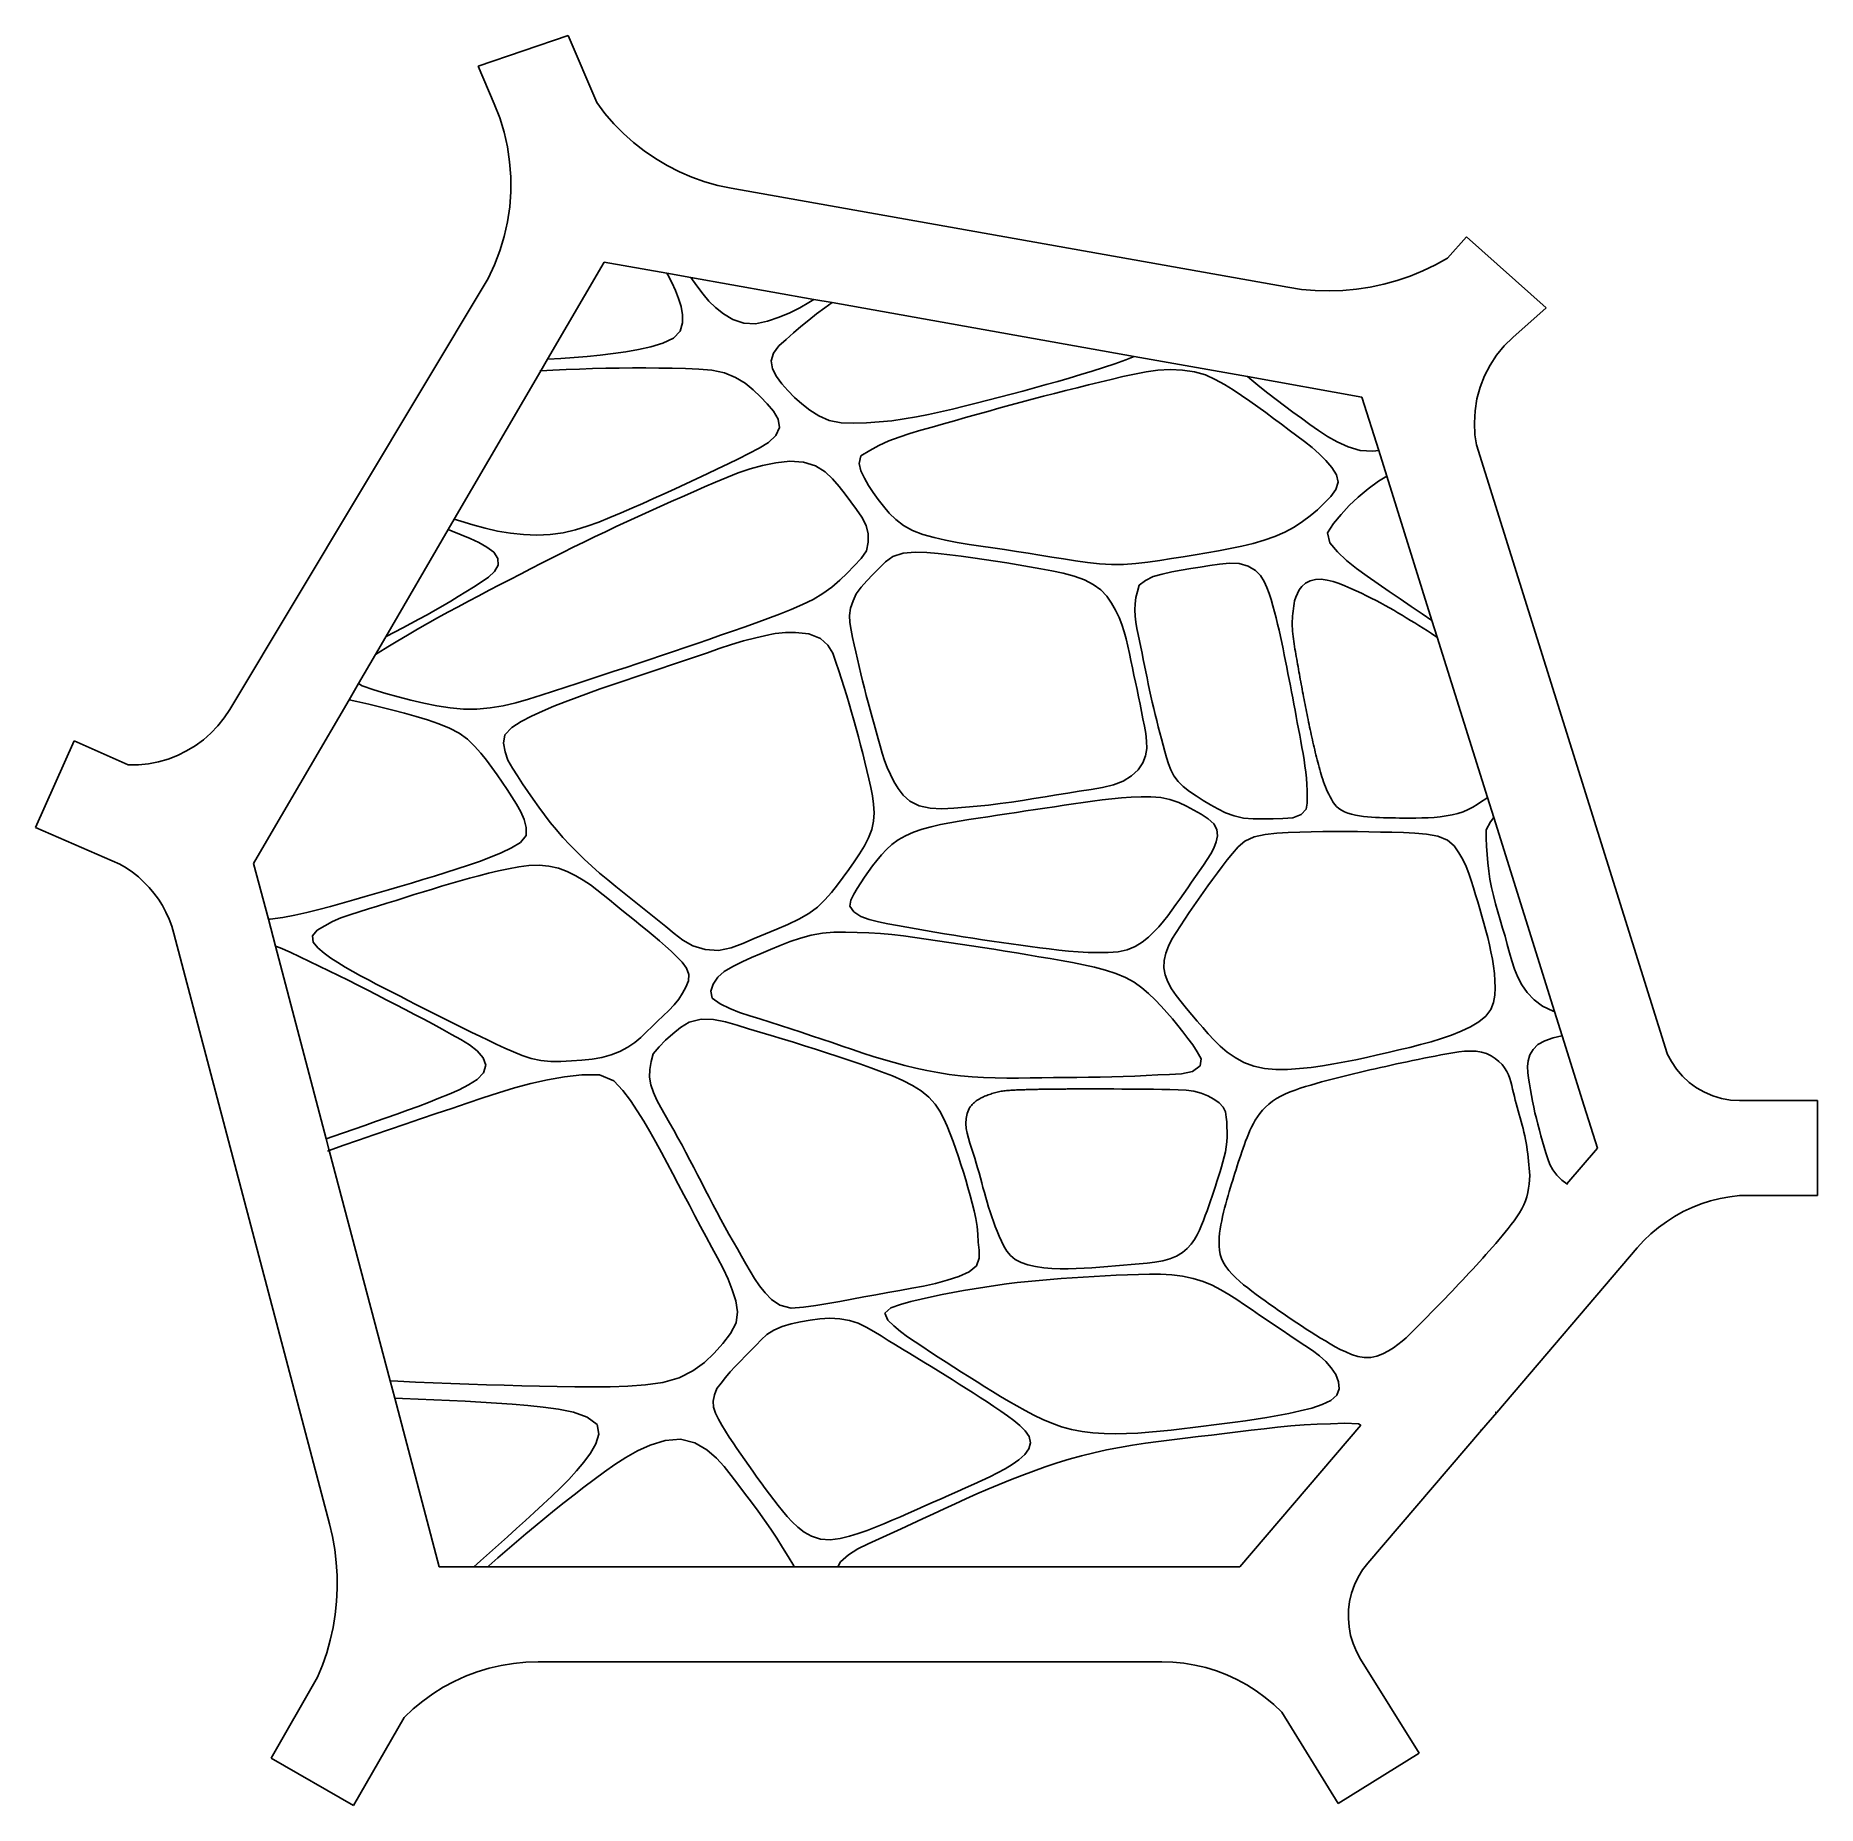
# Model space of a CAD drawing. Header units: metres. Extents: x 3231 to 3793, y -1081 to -522.
import ezdxf

# ---------------------------------------------------------------- set-up
doc = ezdxf.new("R2010")
doc.units = ezdxf.units.M

msp = doc.modelspace()

# ---------------------------------------------------------------- linework, layer by layer
at = {"layer": 'Layer0'}
for p, q in [((3370.44, -531.68), (3398.85, -522.06)), ((3398.85, -522.06), (3407.9, -543.17)), ((3375.55, -543.6), (3370.44, -531.68)), ((3375.55, -543.6), (3377.26, -548.03)), ((3407.9, -543.17), (3410.49, -546.61)), ((3377.26, -548.03), (3378.64, -552.58)), ((3410.49, -546.61), (3413.29, -549.88)), ((3413.29, -549.88), (3416.31, -552.95)), ((3378.64, -552.58), (3379.68, -557.21)), ((3416.31, -552.95), (3419.51, -555.82)), ((3419.51, -555.82), (3422.9, -558.48)), ((3379.68, -557.21), (3380.39, -561.9)), ((3380.39, -561.9), (3380.74, -566.64)), ((3422.9, -558.48), (3426.45, -560.91)), ((3426.45, -560.91), (3430.15, -563.1)), ((3380.74, -566.64), (3380.75, -571.39)), ((3430.15, -563.1), (3433.99, -565.05)), ((3433.99, -565.05), (3437.95, -566.74)), ((3437.95, -566.74), (3442.01, -568.18)), ((3442.01, -568.18), (3446.15, -569.34)), ((3380.75, -571.39), (3380.42, -576.12)), ((3446.15, -569.34), (3450.36, -570.23)), ((3450.36, -570.23), (3626.12, -601.54)), ((3380.42, -576.12), (3379.73, -580.82)), ((3379.73, -580.82), (3378.71, -585.46)), ((3377.35, -590), (3375.66, -594.44)), ((3378.71, -585.46), (3377.35, -590)), ((3676.55, -592.32), (3682.51, -585.62)), ((3682.51, -585.62), (3707.72, -608.03)), ((3375.66, -594.44), (3373.65, -598.74)), ((3392.33, -624.28), (3410.24, -593.56)), ((3430.07, -597.09), (3410.24, -593.56)), ((3668.81, -596.33), (3664.77, -597.99)), ((3672.74, -594.44), (3668.81, -596.33)), ((3676.55, -592.32), (3672.74, -594.44)), ((3292.04, -734.85), (3373.65, -598.74)), ((3437.65, -598.44), (3430.07, -597.09)), ((3430.07, -597.09), (3430.33, -597.55)), ((3430.33, -597.55), (3431.6, -600.03)), ((3431.6, -600.03), (3432.76, -602.53)), ((3476.48, -605.36), (3437.65, -598.44)), ((3438.19, -599.23), (3437.65, -598.44)), ((3439.79, -601.49), (3438.19, -599.23)), ((3441.47, -603.72), (3439.79, -601.49)), ((3630.44, -602.18), (3626.12, -601.54)), ((3652.17, -601.48), (3647.86, -602.14)), ((3656.44, -600.57), (3652.17, -601.48)), ((3660.64, -599.4), (3656.44, -600.57)), ((3664.77, -597.99), (3660.64, -599.4)), ((3432.76, -602.53), (3433.75, -605.06)), ((3433.75, -605.06), (3434.52, -607.61)), ((3434.52, -607.61), (3434.99, -610.19)), ((3443.29, -605.91), (3441.47, -603.72)), ((3445.39, -607.96), (3443.29, -605.91)), ((3474.89, -606.35), (3472.02, -607.99)), ((3476.48, -605.36), (3474.89, -606.35)), ((3482.2, -606.38), (3476.48, -605.36)), ((3479.92, -608.04), (3482.2, -606.38)), ((3577.63, -623.38), (3482.2, -606.38)), ((3634.79, -602.56), (3630.44, -602.18)), ((3639.15, -602.68), (3634.79, -602.56)), ((3643.51, -602.54), (3639.15, -602.68)), ((3647.86, -602.14), (3643.51, -602.54)), ((3434.96, -612.81), (3434.2, -615.42)), ((3434.99, -610.19), (3434.96, -612.81)), ((3447.91, -609.92), (3445.39, -607.96)), ((3450.92, -611.69), (3447.91, -609.92)), ((3454.34, -612.86), (3450.92, -611.69)), ((3458.05, -613.03), (3454.34, -612.86)), ((3461.87, -612.28), (3458.05, -613.03)), ((3465.55, -611.02), (3461.87, -612.28)), ((3468.93, -609.56), (3465.55, -611.02)), ((3472.02, -607.99), (3468.93, -609.56)), ((3472.39, -613.91), (3474.84, -611.92)), ((3474.84, -611.92), (3477.35, -609.96)), ((3477.35, -609.96), (3479.92, -608.04)), ((3707.72, -608.03), (3697.21, -617.35)), ((3432.1, -617.61), (3428.73, -619.18)), ((3434.2, -615.42), (3432.1, -617.61)), ((3465.36, -620.03), (3467.68, -617.97)), ((3467.68, -617.97), (3470.01, -615.93)), ((3470.01, -615.93), (3472.39, -613.91)), ((3697.21, -617.35), (3694.5, -620.02)), ((3390.23, -627.89), (3392.33, -624.28)), ((3392.49, -624.27), (3392.33, -624.28)), ((3396.62, -624.01), (3392.49, -624.27)), ((3400.75, -623.71), (3396.62, -624.01)), ((3404.86, -623.37), (3400.75, -623.71)), ((3408.96, -622.96), (3404.86, -623.37)), ((3413.05, -622.48), (3408.96, -622.96)), ((3417.11, -621.92), (3413.05, -622.48)), ((3421.11, -621.23), (3417.11, -621.92)), ((3425, -620.34), (3421.11, -621.23)), ((3428.73, -619.18), (3425, -620.34)), ((3462.95, -624.78), (3463.7, -622.34)), ((3463.7, -622.34), (3465.36, -620.03)), ((3574.95, -624.44), (3571.48, -625.7)), ((3577.63, -623.38), (3574.95, -624.44)), ((3613.37, -629.74), (3577.63, -623.38)), ((3692.08, -622.96), (3689.99, -626.14)), ((3694.5, -620.02), (3692.08, -622.96)), ((3362.91, -674.79), (3390.23, -627.89)), ((3389.9, -627.91), (3390.23, -627.89)), ((3390.23, -627.89), (3394.08, -627.7)), ((3394.08, -627.7), (3398.25, -627.52)), ((3398.25, -627.52), (3402.43, -627.35)), ((3402.43, -627.35), (3406.61, -627.21)), ((3406.61, -627.21), (3410.8, -627.1)), ((3410.8, -627.1), (3414.99, -627.04)), ((3414.99, -627.04), (3419.17, -627.01)), ((3419.17, -627.01), (3423.36, -627.01)), ((3423.36, -627.01), (3427.55, -627.03)), ((3427.55, -627.03), (3431.73, -627.06)), ((3431.73, -627.06), (3435.91, -627.15)), ((3435.91, -627.15), (3440.1, -627.34)), ((3440.1, -627.34), (3444.27, -627.73)), ((3444.27, -627.73), (3448.23, -628.56)), ((3448.23, -628.56), (3451.77, -629.98)), ((3451.77, -629.98), (3454.76, -631.82)), ((3463.39, -627.3), (3462.95, -624.78)), ((3464.66, -629.69), (3463.39, -627.3)), ((3466.38, -631.97), (3464.66, -629.69)), ((3560.77, -629.12), (3557.14, -630.19)), ((3564.37, -628.03), (3560.77, -629.12)), ((3567.95, -626.89), (3564.37, -628.03)), ((3571.48, -625.7), (3567.95, -626.89)), ((3570.4, -630.61), (3574.02, -629.73)), ((3574.02, -629.73), (3577.68, -628.92)), ((3577.68, -628.92), (3581.37, -628.23)), ((3581.37, -628.23), (3585.14, -627.74)), ((3585.14, -627.74), (3588.98, -627.54)), ((3588.98, -627.54), (3592.87, -627.67)), ((3592.87, -627.67), (3596.64, -628.22)), ((3596.64, -628.22), (3600.12, -629.23)), ((3600.12, -629.23), (3603.24, -630.64)), ((3649.56, -636.19), (3613.37, -629.74)), ((3614.74, -630.9), (3613.37, -629.74)), ((3688.24, -629.52), (3686.86, -633.07)), ((3689.99, -626.14), (3688.24, -629.52)), ((3454.76, -631.82), (3457.34, -633.89)), ((3457.34, -633.89), (3459.65, -636.08)), ((3468.3, -634.17), (3466.38, -631.97)), ((3470.39, -636.32), (3468.3, -634.17)), ((3538.81, -635.27), (3535.11, -636.24)), ((3542.5, -634.29), (3538.81, -635.27)), ((3546.18, -633.29), (3542.5, -634.29)), ((3549.84, -632.28), (3546.18, -633.29)), ((3548.94, -635.96), (3552.49, -635.05)), ((3553.5, -631.24), (3549.84, -632.28)), ((3552.49, -635.05), (3556.04, -634.15)), ((3557.14, -630.19), (3553.5, -631.24)), ((3556.04, -634.15), (3559.61, -633.25)), ((3559.61, -633.25), (3563.2, -632.37)), ((3563.2, -632.37), (3566.79, -631.48)), ((3566.79, -631.48), (3570.4, -630.61)), ((3603.24, -630.64), (3606.14, -632.25)), ((3606.14, -632.25), (3608.9, -633.93)), ((3608.9, -633.93), (3611.56, -635.67)), ((3611.56, -635.67), (3614.14, -637.45)), ((3617.27, -632.95), (3614.74, -630.9)), ((3619.85, -634.98), (3617.27, -632.95)), ((3622.47, -636.98), (3619.85, -634.98)), ((3686.86, -633.07), (3685.86, -636.74)), ((3459.65, -636.08), (3461.77, -638.34)), ((3461.77, -638.34), (3463.68, -640.69)), ((3463.68, -640.69), (3465.2, -643.17)), ((3472.66, -638.39), (3470.39, -636.32)), ((3475.19, -640.34), (3472.66, -638.39)), ((3478.06, -642.09), (3475.19, -640.34)), ((3516.45, -640.83), (3512.66, -641.66)), ((3520.22, -639.97), (3516.45, -640.83)), ((3523.96, -639.07), (3520.22, -639.97)), ((3527.69, -638.14), (3523.96, -639.07)), ((3531.4, -637.2), (3527.69, -638.14)), ((3527.88, -641.7), (3531.38, -640.71)), ((3531.38, -640.71), (3534.87, -639.74)), ((3535.11, -636.24), (3531.4, -637.2)), ((3534.87, -639.74), (3538.38, -638.77)), ((3538.38, -638.77), (3541.89, -637.82)), ((3541.89, -637.82), (3545.41, -636.89)), ((3545.41, -636.89), (3548.94, -635.96)), ((3614.14, -637.45), (3616.67, -639.27)), ((3616.67, -639.27), (3619.16, -641.11)), ((3619.16, -641.11), (3621.63, -642.96)), ((3625.11, -638.97), (3622.47, -636.98)), ((3627.77, -640.94), (3625.11, -638.97)), ((3630.44, -642.9), (3627.77, -640.94)), ((3649.56, -636.19), (3654.85, -653.07)), ((3685.25, -640.5), (3685.04, -644.3)), ((3685.86, -636.74), (3685.25, -640.5)), ((3465.61, -645.77), (3464.49, -648.32)), ((3465.2, -643.17), (3465.61, -645.77)), ((3481.3, -643.59), (3478.06, -642.09)), ((3485.1, -644.34), (3481.3, -643.59)), ((3489.11, -644.46), (3485.1, -644.34)), ((3493.12, -644.33), (3489.11, -644.46)), ((3497.11, -644.07), (3493.12, -644.33)), ((3501.07, -643.66), (3497.11, -644.07)), ((3504.98, -643.11), (3501.07, -643.66)), ((3508.84, -642.43), (3504.98, -643.11)), ((3506.79, -647.71), (3510.3, -646.68)), ((3512.66, -641.66), (3508.84, -642.43)), ((3510.3, -646.68), (3513.84, -645.68)), ((3513.84, -645.68), (3517.36, -644.68)), ((3517.36, -644.68), (3520.88, -643.69)), ((3520.88, -643.69), (3524.38, -642.69)), ((3524.38, -642.69), (3527.88, -641.7)), ((3621.63, -642.96), (3624.1, -644.8)), ((3624.1, -644.8), (3626.57, -646.62)), ((3626.57, -646.62), (3629.03, -648.44)), ((3633.11, -644.86), (3630.44, -642.9)), ((3635.81, -646.79), (3633.11, -644.86)), ((3638.65, -648.66), (3635.81, -646.79)), ((3685.04, -644.3), (3685.23, -648.1)), ((3459.18, -652.36), (3455.94, -654.07)), ((3462.19, -650.52), (3459.18, -652.36)), ((3464.49, -648.32), (3462.19, -650.52)), ((3494.13, -653.06), (3497.02, -651.48)), ((3497.02, -651.48), (3500.1, -650.06)), ((3500.1, -650.06), (3503.37, -648.82)), ((3503.37, -648.82), (3506.79, -647.71)), ((3629.03, -648.44), (3631.45, -650.28)), ((3631.45, -650.28), (3633.79, -652.17)), ((3633.79, -652.17), (3636.04, -654.14)), ((3641.75, -650.39), (3638.65, -648.66)), ((3645.22, -651.93), (3641.75, -650.39)), ((3649.01, -653.03), (3645.22, -651.93)), ((3685.23, -648.1), (3685.74, -651.32)), ((3745.95, -843.51), (3685.74, -651.32)), ((3449.38, -657.32), (3446.07, -658.91)), ((3452.68, -655.71), (3449.38, -657.32)), ((3455.94, -654.07), (3452.68, -655.71)), ((3456.35, -658.85), (3460.29, -657.76)), ((3460.29, -657.76), (3464.5, -656.93)), ((3464.5, -656.93), (3468.93, -656.49)), ((3468.93, -656.49), (3473.22, -656.71)), ((3473.22, -656.71), (3476.99, -657.89)), ((3476.99, -657.89), (3480.01, -659.83)), ((3490.82, -657.13), (3491.35, -654.74)), ((3491.27, -659.51), (3490.82, -657.13)), ((3491.35, -654.74), (3494.13, -653.06)), ((3636.04, -654.14), (3638.16, -656.23)), ((3638.16, -656.23), (3640.08, -658.44)), ((3653.01, -653.32), (3649.01, -653.03)), ((3654.85, -653.07), (3653.01, -653.32)), ((3654.85, -653.07), (3657.37, -661.13)), ((3436.02, -663.64), (3432.64, -665.19)), ((3439.38, -662.07), (3436.02, -663.64)), ((3442.73, -660.49), (3439.38, -662.07)), ((3441.93, -664.6), (3445.45, -663.07)), ((3446.07, -658.91), (3442.73, -660.49)), ((3445.45, -663.07), (3448.99, -661.57)), ((3448.99, -661.57), (3452.6, -660.14)), ((3452.6, -660.14), (3456.35, -658.85)), ((3480.01, -659.83), (3482.37, -662.07)), ((3482.37, -662.07), (3484.41, -664.43)), ((3492.43, -661.84), (3491.27, -659.51)), ((3493.77, -664.1), (3492.43, -661.84)), ((3640.08, -658.44), (3641.5, -660.75)), ((3642.03, -663.08), (3641.35, -665.37)), ((3641.5, -660.75), (3642.03, -663.08)), ((3651.49, -665.2), (3654.8, -662.73)), ((3654.8, -662.73), (3657.37, -661.13)), ((3657.37, -661.13), (3671.66, -706.74)), ((3425.85, -668.27), (3422.44, -669.8)), ((3429.25, -666.74), (3425.85, -668.27)), ((3427.9, -670.76), (3431.4, -669.21)), ((3432.64, -665.19), (3429.25, -666.74)), ((3431.4, -669.21), (3434.9, -667.66)), ((3434.9, -667.66), (3438.41, -666.13)), ((3438.41, -666.13), (3441.93, -664.6)), ((3484.41, -664.43), (3486.31, -666.84)), ((3486.31, -666.84), (3488.15, -669.26)), ((3488.15, -669.26), (3489.93, -671.7)), ((3495.22, -666.32), (3493.77, -664.1)), ((3496.76, -668.52), (3495.22, -666.32)), ((3498.43, -670.69), (3496.76, -668.52)), ((3639.73, -667.59), (3637.64, -669.72)), ((3641.35, -665.37), (3639.73, -667.59)), ((3645.55, -670.47), (3648.4, -667.79)), ((3648.4, -667.79), (3651.49, -665.2)), ((3360.99, -678.07), (3362.91, -674.79)), ((3365, -675.43), (3362.91, -674.79)), ((3412.09, -674.25), (3408.56, -675.66)), ((3415.57, -672.79), (3412.09, -674.25)), ((3419.01, -671.3), (3415.57, -672.79)), ((3417.5, -675.49), (3420.95, -673.9)), ((3422.44, -669.8), (3419.01, -671.3)), ((3420.95, -673.9), (3424.42, -672.32)), ((3424.42, -672.32), (3427.9, -670.76)), ((3489.93, -671.7), (3491.61, -674.17)), ((3491.61, -674.17), (3492.97, -676.72)), ((3500.26, -672.82), (3498.43, -670.69)), ((3502.32, -674.87), (3500.26, -672.82)), ((3504.73, -676.75), (3502.32, -674.87)), ((3633.23, -673.7), (3630.79, -675.54)), ((3635.47, -671.76), (3633.23, -673.7)), ((3637.64, -669.72), (3635.47, -671.76)), ((3640.53, -676.1), (3642.96, -673.25)), ((3642.96, -673.25), (3645.55, -670.47)), ((3360.99, -678.07), (3341.26, -711.94)), ((3360.99, -678.07), (3362.27, -678.55)), ((3362.27, -678.55), (3365.13, -679.69)), ((3368.8, -676.56), (3365, -675.43)), ((3365.13, -679.69), (3367.93, -680.88)), ((3372.66, -677.6), (3368.8, -676.56)), ((3376.59, -678.5), (3372.66, -677.6)), ((3380.63, -679.19), (3376.59, -678.5)), ((3384.77, -679.64), (3380.63, -679.19)), ((3388.96, -679.79), (3384.77, -679.64)), ((3393.16, -679.62), (3388.96, -679.79)), ((3397.26, -679.08), (3393.16, -679.62)), ((3401.19, -678.18), (3397.26, -679.08)), ((3404.93, -676.99), (3401.19, -678.18)), ((3403.87, -681.99), (3407.25, -680.35)), ((3408.56, -675.66), (3404.93, -676.99)), ((3407.25, -680.35), (3410.65, -678.71)), ((3410.65, -678.71), (3414.07, -677.09)), ((3414.07, -677.09), (3417.5, -675.49)), ((3492.97, -676.72), (3493.57, -679.37)), ((3493.57, -679.37), (3493.66, -682.07)), ((3507.63, -678.32), (3504.73, -676.75)), ((3510.93, -679.58), (3507.63, -678.32)), ((3514.41, -680.6), (3510.93, -679.58)), ((3518.02, -681.43), (3514.41, -680.6)), ((3622.01, -680.21), (3618.66, -681.4)), ((3625.17, -678.83), (3622.01, -680.21)), ((3628.1, -677.26), (3625.17, -678.83)), ((3630.79, -675.54), (3628.1, -677.26)), ((3638.67, -679.1), (3640.53, -676.1)), ((3639.38, -682.25), (3638.67, -679.1)), ((3367.93, -680.88), (3370.63, -682.17)), ((3370.63, -682.17), (3373.18, -683.58)), ((3373.18, -683.58), (3375.37, -685.2)), ((3375.37, -685.2), (3376.7, -687.16)), ((3393.82, -687.01), (3397.16, -685.33)), ((3397.16, -685.33), (3400.51, -683.65)), ((3400.51, -683.65), (3403.87, -681.99)), ((3493.07, -684.71), (3491.36, -687.18)), ((3493.66, -682.07), (3493.07, -684.71)), ((3501.41, -686.5), (3504.69, -685.49)), ((3504.69, -685.49), (3508.42, -685.18)), ((3508.42, -685.18), (3512.11, -685.3)), ((3512.11, -685.3), (3515.77, -685.63)), ((3515.77, -685.63), (3519.41, -686.03)), ((3521.72, -682.12), (3518.02, -681.43)), ((3519.41, -686.03), (3523.03, -686.47)), ((3525.46, -682.72), (3521.72, -682.12)), ((3529.22, -683.27), (3525.46, -682.72)), ((3532.96, -683.83), (3529.22, -683.27)), ((3536.69, -684.39), (3532.96, -683.83)), ((3540.41, -684.96), (3536.69, -684.39)), ((3544.13, -685.54), (3540.41, -684.96)), ((3547.85, -686.13), (3544.13, -685.54)), ((3551.58, -686.72), (3547.85, -686.13)), ((3596.85, -686.02), (3593.14, -686.64)), ((3600.55, -685.39), (3596.85, -686.02)), ((3604.24, -684.73), (3600.55, -685.39)), ((3607.94, -684.04), (3604.24, -684.73)), ((3611.59, -683.28), (3607.94, -684.04)), ((3615.18, -682.42), (3611.59, -683.28)), ((3618.66, -681.4), (3615.18, -682.42)), ((3641.83, -685.11), (3639.38, -682.25)), ((3644.67, -687.78), (3641.83, -685.11)), ((3375.64, -691.28), (3373.72, -693.03)), ((3376.76, -689.29), (3375.64, -691.28)), ((3376.7, -687.16), (3376.76, -689.29)), ((3383.85, -692.09), (3387.17, -690.39)), ((3387.17, -690.39), (3390.49, -688.69)), ((3390.49, -688.69), (3393.82, -687.01)), ((3486.98, -691.8), (3484.64, -694.06)), ((3489.24, -689.52), (3486.98, -691.8)), ((3491.36, -687.18), (3489.24, -689.52)), ((3495.06, -692.23), (3497.05, -690.28)), ((3497.05, -690.28), (3499.06, -688.28)), ((3499.06, -688.28), (3501.41, -686.5)), ((3523.03, -686.47), (3526.64, -686.96)), ((3526.64, -686.96), (3530.24, -687.48)), ((3530.24, -687.48), (3533.83, -688.03)), ((3533.83, -688.03), (3537.41, -688.6)), ((3537.41, -688.6), (3540.99, -689.18)), ((3540.99, -689.18), (3544.56, -689.79)), ((3544.56, -689.79), (3548.1, -690.42)), ((3548.1, -690.42), (3551.66, -691.09)), ((3555.33, -687.33), (3551.58, -686.72)), ((3551.66, -691.09), (3555.24, -691.85)), ((3555.24, -691.85), (3558.71, -692.76)), ((3559.1, -687.93), (3555.33, -687.33)), ((3562.88, -688.47), (3559.1, -687.93)), ((3566.68, -688.88), (3562.88, -688.47)), ((3570.48, -689.1), (3566.68, -688.88)), ((3574.29, -689.08), (3570.48, -689.1)), ((3578.1, -688.8), (3574.29, -689.08)), ((3581.89, -688.35), (3578.1, -688.8)), ((3585.67, -687.81), (3581.89, -688.35)), ((3589.41, -687.23), (3585.67, -687.81)), ((3586.45, -692.08), (3589.46, -691.44)), ((3593.14, -686.64), (3589.41, -687.23)), ((3589.46, -691.44), (3592.47, -690.87)), ((3592.47, -690.87), (3595.47, -690.35)), ((3595.47, -690.35), (3598.47, -689.87)), ((3598.47, -689.87), (3601.48, -689.42)), ((3601.48, -689.42), (3604.55, -689.01)), ((3604.55, -689.01), (3607.69, -688.68)), ((3607.69, -688.68), (3610.8, -688.73)), ((3610.8, -688.73), (3613.59, -689.61)), ((3613.59, -689.61), (3615.89, -690.96)), ((3615.89, -690.96), (3617.55, -692.6)), ((3647.84, -690.32), (3644.67, -687.78)), ((3651.21, -692.76), (3647.84, -690.32)), ((3369, -696.19), (3366.61, -697.7)), ((3371.39, -694.64), (3369, -696.19)), ((3370.64, -698.93), (3373.93, -697.21)), ((3373.72, -693.03), (3371.39, -694.64)), ((3373.93, -697.21), (3377.23, -695.5)), ((3377.23, -695.5), (3380.54, -693.79)), ((3380.54, -693.79), (3383.85, -692.09)), ((3482.13, -696.25), (3479.35, -698.27)), ((3484.64, -694.06), (3482.13, -696.25)), ((3489.84, -698.33), (3491.46, -696.25)), ((3491.46, -696.25), (3493.18, -694.2)), ((3493.18, -694.2), (3495.06, -692.23)), ((3558.71, -692.76), (3561.92, -693.9)), ((3561.92, -693.9), (3564.72, -695.34)), ((3564.72, -695.34), (3567.04, -697.11)), ((3567.04, -697.11), (3568.94, -699.12)), ((3578.17, -699.5), (3578.62, -697.56)), ((3578.62, -697.56), (3579.15, -695.62)), ((3579.15, -695.62), (3581.17, -694.11)), ((3581.17, -694.11), (3583.59, -692.91)), ((3583.59, -692.91), (3586.45, -692.08)), ((3617.55, -692.6), (3618.66, -694.45)), ((3618.66, -694.45), (3619.5, -696.35)), ((3619.5, -696.35), (3620.21, -698.26)), ((3629.16, -698.24), (3629.77, -697.09)), ((3629.77, -697.09), (3630.57, -695.99)), ((3630.57, -695.99), (3631.7, -695)), ((3631.7, -695), (3633.18, -694.2)), ((3633.18, -694.2), (3634.86, -693.77)), ((3634.86, -693.77), (3636.65, -693.72)), ((3636.65, -693.72), (3638.51, -693.97)), ((3638.51, -693.97), (3640.41, -694.46)), ((3640.41, -694.46), (3642.31, -695.12)), ((3642.31, -695.12), (3644.18, -695.86)), ((3644.18, -695.86), (3645.99, -696.63)), ((3645.99, -696.63), (3647.71, -697.4)), ((3647.71, -697.4), (3649.37, -698.16)), ((3654.64, -695.17), (3651.21, -692.76)), ((3658.1, -697.56), (3654.64, -695.17)), ((3661.57, -699.93), (3658.1, -697.56)), ((3359.32, -702.08), (3356.84, -703.51)), ((3361.78, -700.64), (3359.32, -702.08)), ((3360.86, -704.15), (3364.1, -702.4)), ((3364.2, -699.18), (3361.78, -700.64)), ((3364.1, -702.4), (3367.36, -700.66)), ((3366.61, -697.7), (3364.2, -699.18)), ((3367.36, -700.66), (3370.64, -698.93)), ((3469.29, -703.27), (3465.63, -704.71)), ((3472.85, -701.74), (3469.29, -703.27)), ((3476.23, -700.09), (3472.85, -701.74)), ((3479.35, -698.27), (3476.23, -700.09)), ((3487.76, -705.13), (3488.08, -702.84)), ((3488.08, -702.84), (3488.84, -700.58)), ((3488.84, -700.58), (3489.84, -698.33)), ((3568.94, -699.12), (3570.49, -701.29)), ((3570.49, -701.29), (3571.77, -703.53)), ((3577.81, -703.4), (3577.88, -701.45)), ((3577.88, -701.45), (3578.17, -699.5)), ((3620.21, -698.26), (3620.83, -700.17)), ((3620.83, -700.17), (3621.4, -702.09)), ((3621.4, -702.09), (3621.94, -704.02)), ((3627.79, -703.78), (3627.89, -702.98)), ((3627.89, -702.98), (3628, -702.18)), ((3628, -702.18), (3628.12, -701.38)), ((3628.12, -701.38), (3628.24, -700.58)), ((3628.24, -700.58), (3628.67, -699.41)), ((3628.67, -699.41), (3629.16, -698.24)), ((3649.37, -698.16), (3650.96, -698.92)), ((3650.96, -698.92), (3652.5, -699.68)), ((3652.5, -699.68), (3653.99, -700.44)), ((3653.99, -700.44), (3655.43, -701.21)), ((3655.43, -701.21), (3656.84, -701.97)), ((3656.84, -701.97), (3658.21, -702.75)), ((3658.21, -702.75), (3659.57, -703.52)), ((3665.06, -702.3), (3661.57, -699.93)), ((3668.56, -704.66), (3665.06, -702.3)), ((3349.22, -707.73), (3346.64, -709.11)), ((3351.78, -706.33), (3349.22, -707.73)), ((3351.29, -709.52), (3354.45, -707.71)), ((3354.32, -704.93), (3351.78, -706.33)), ((3356.84, -703.51), (3354.32, -704.93)), ((3354.45, -707.71), (3357.64, -705.92)), ((3357.64, -705.92), (3360.86, -704.15)), ((3454.51, -708.82), (3450.77, -710.13)), ((3458.23, -707.48), (3454.51, -708.82)), ((3461.94, -706.11), (3458.23, -707.48)), ((3465.63, -704.71), (3461.94, -706.11)), ((3487.85, -707.44), (3487.76, -705.13)), ((3488.21, -709.77), (3487.85, -707.44)), ((3571.77, -703.53), (3572.83, -705.78)), ((3572.83, -705.78), (3573.71, -708.05)), ((3573.71, -708.05), (3574.44, -710.32)), ((3577.91, -705.35), (3577.81, -703.4)), ((3578.16, -707.31), (3577.91, -705.35)), ((3578.5, -709.27), (3578.16, -707.31)), ((3621.94, -704.02), (3622.45, -705.96)), ((3622.45, -705.96), (3622.93, -707.89)), ((3622.93, -707.89), (3623.38, -709.83)), ((3627.53, -707.77), (3627.54, -706.97)), ((3627.54, -708.57), (3627.53, -707.77)), ((3627.54, -706.97), (3627.57, -706.17)), ((3627.58, -709.37), (3627.54, -708.57)), ((3627.57, -706.17), (3627.63, -705.37)), ((3627.63, -705.37), (3627.7, -704.57)), ((3627.7, -704.57), (3627.79, -703.78)), ((3659.57, -703.52), (3660.9, -704.31)), ((3660.9, -704.31), (3662.23, -705.1)), ((3662.23, -705.1), (3663.55, -705.9)), ((3663.55, -705.9), (3664.88, -706.71)), ((3664.88, -706.71), (3666.21, -707.54)), ((3666.21, -707.54), (3667.54, -708.37)), ((3667.54, -708.37), (3668.87, -709.21)), ((3671.66, -706.74), (3668.56, -704.66)), ((3671.66, -706.74), (3673.33, -712.06)), ((3341.26, -711.94), (3338, -717.52)), ((3341.43, -711.85), (3341.26, -711.94)), ((3344.04, -710.48), (3341.43, -711.85)), ((3341.99, -715.07), (3345.06, -713.2)), ((3346.64, -709.11), (3344.04, -710.48)), ((3345.06, -713.2), (3348.16, -711.35)), ((3348.16, -711.35), (3351.29, -709.52)), ((3439.57, -713.98), (3435.84, -715.25)), ((3443.3, -712.71), (3439.57, -713.98)), ((3447.04, -711.43), (3443.3, -712.71)), ((3446.61, -715.63), (3450.41, -714.39)), ((3450.77, -710.13), (3447.04, -711.43)), ((3450.41, -714.39), (3454.26, -713.23)), ((3454.26, -713.23), (3458.18, -712.19)), ((3458.18, -712.19), (3462.21, -711.3)), ((3462.21, -711.3), (3463.25, -711.08)), ((3463.25, -711.08), (3464.3, -710.9)), ((3464.3, -710.9), (3465.36, -710.76)), ((3465.36, -710.76), (3466.41, -710.65)), ((3466.41, -710.65), (3467.48, -710.57)), ((3467.48, -710.57), (3468.54, -710.53)), ((3468.54, -710.53), (3469.61, -710.52)), ((3469.61, -710.52), (3470.67, -710.55)), ((3470.67, -710.55), (3471.73, -710.61)), ((3471.73, -710.61), (3472.79, -710.71)), ((3472.79, -710.71), (3473.85, -710.84)), ((3473.85, -710.84), (3474.9, -711)), ((3474.9, -711), (3478.52, -712.41)), ((3478.52, -712.41), (3480.92, -714.52)), ((3480.92, -714.52), (3482.42, -717.1)), ((3488.69, -712.09), (3488.21, -709.77)), ((3489.19, -714.4), (3488.69, -712.09)), ((3489.7, -716.7), (3489.19, -714.4)), ((3574.44, -710.32), (3575.05, -712.6)), ((3575.05, -712.6), (3575.59, -714.87)), ((3578.89, -711.23), (3578.5, -709.27)), ((3579.29, -713.18), (3578.89, -711.23)), ((3579.7, -715.14), (3579.29, -713.18)), ((3623.38, -709.83), (3623.82, -711.78)), ((3623.82, -711.78), (3624.23, -713.72)), ((3624.23, -713.72), (3624.64, -715.67)), ((3627.63, -710.17), (3627.58, -709.37)), ((3627.7, -710.97), (3627.63, -710.17)), ((3627.79, -711.77), (3627.7, -710.97)), ((3627.88, -712.56), (3627.79, -711.77)), ((3627.99, -713.36), (3627.88, -712.56)), ((3628.11, -714.16), (3627.99, -713.36)), ((3628.24, -714.96), (3628.11, -714.16)), ((3668.87, -709.21), (3670.21, -710.05)), ((3670.21, -710.05), (3671.55, -710.91)), ((3671.55, -710.91), (3672.89, -711.77)), ((3672.89, -711.77), (3673.33, -712.06)), ((3673.33, -712.06), (3689.2, -762.7)), ((3338, -717.52), (3332.66, -726.7)), ((3338, -717.52), (3338.93, -716.95)), ((3338.93, -716.95), (3341.99, -715.07)), ((3424.67, -719.04), (3420.93, -720.3)), ((3428.39, -717.78), (3424.67, -719.04)), ((3432.12, -716.52), (3428.39, -717.78)), ((3431.56, -720.76), (3435.32, -719.49)), ((3435.84, -715.25), (3432.12, -716.52)), ((3435.32, -719.49), (3439.08, -718.21)), ((3439.08, -718.21), (3442.84, -716.92)), ((3442.84, -716.92), (3446.61, -715.63)), ((3482.42, -717.1), (3483.43, -719.87)), ((3483.43, -719.87), (3484.33, -722.62)), ((3490.22, -718.99), (3489.7, -716.7)), ((3490.76, -721.27), (3490.22, -718.99)), ((3575.59, -714.87), (3576.09, -717.16)), ((3576.09, -717.16), (3576.57, -719.43)), ((3576.57, -719.43), (3577.06, -721.71)), ((3580.09, -717.09), (3579.7, -715.14)), ((3580.49, -719.04), (3580.09, -717.09)), ((3580.88, -720.98), (3580.49, -719.04)), ((3624.64, -715.67), (3625.03, -717.62)), ((3625.03, -717.62), (3625.42, -719.56)), ((3625.42, -719.56), (3625.8, -721.51)), ((3628.38, -715.76), (3628.24, -714.96)), ((3628.51, -716.56), (3628.38, -715.76)), ((3628.65, -717.35), (3628.51, -716.56)), ((3628.79, -718.15), (3628.65, -717.35)), ((3628.94, -718.95), (3628.79, -718.15)), ((3629.08, -719.74), (3628.94, -718.95)), ((3629.22, -720.54), (3629.08, -719.74)), ((3405.85, -725.32), (3402.02, -726.58)), ((3409.65, -724.07), (3405.85, -725.32)), ((3413.43, -722.81), (3409.65, -724.07)), ((3417.19, -721.56), (3413.43, -722.81)), ((3416.53, -725.83), (3420.29, -724.56)), ((3420.93, -720.3), (3417.19, -721.56)), ((3420.29, -724.56), (3424.05, -723.29)), ((3424.05, -723.29), (3427.8, -722.02)), ((3427.8, -722.02), (3431.56, -720.76)), ((3484.33, -722.62), (3485.19, -725.3)), ((3485.19, -725.3), (3486.03, -727.93)), ((3491.3, -723.55), (3490.76, -721.27)), ((3491.86, -725.83), (3491.3, -723.55)), ((3577.06, -721.71), (3577.55, -723.99)), ((3577.55, -723.99), (3578.03, -726.27)), ((3581.28, -722.93), (3580.88, -720.98)), ((3581.68, -724.87), (3581.28, -722.93)), ((3582.08, -726.8), (3581.68, -724.87)), ((3625.8, -721.51), (3626.18, -723.45)), ((3626.18, -723.45), (3626.56, -725.39)), ((3626.56, -725.39), (3626.93, -727.34)), ((3629.36, -721.33), (3629.22, -720.54)), ((3629.5, -722.13), (3629.36, -721.33)), ((3629.65, -722.92), (3629.5, -722.13)), ((3629.79, -723.72), (3629.65, -722.92)), ((3629.93, -724.51), (3629.79, -723.72)), ((3630.08, -725.31), (3629.93, -724.51)), ((3630.23, -726.1), (3630.08, -725.31)), ((3332.66, -726.7), (3329.69, -731.78)), ((3333.86, -727.37), (3332.66, -726.7)), ((3337.54, -728.69), (3333.86, -727.37)), ((3341.3, -729.79), (3337.54, -728.69)), ((3345.19, -730.86), (3341.3, -729.79)), ((3349.19, -731.88), (3345.19, -730.86)), ((3390.34, -730.36), (3386.37, -731.59)), ((3394.27, -729.1), (3390.34, -730.36)), ((3398.17, -727.84), (3394.27, -729.1)), ((3397.93, -732.42), (3401.59, -731.04)), ((3402.02, -726.58), (3398.17, -727.84)), ((3401.59, -731.04), (3405.29, -729.7)), ((3405.29, -729.7), (3409.02, -728.39)), ((3409.02, -728.39), (3412.77, -727.1)), ((3412.77, -727.1), (3416.53, -725.83)), ((3486.03, -727.93), (3486.84, -730.53)), ((3486.84, -730.53), (3487.62, -733.11)), ((3492.44, -728.12), (3491.86, -725.83)), ((3493.02, -730.4), (3492.44, -728.12)), ((3493.62, -732.68), (3493.02, -730.4)), ((3578.03, -726.27), (3578.52, -728.56)), ((3578.52, -728.56), (3579, -730.85)), ((3579, -730.85), (3579.47, -733.15)), ((3582.5, -728.74), (3582.08, -726.8)), ((3582.92, -730.67), (3582.5, -728.74)), ((3583.35, -732.59), (3582.92, -730.67)), ((3626.93, -727.34), (3627.31, -729.28)), ((3627.31, -729.28), (3627.67, -731.23)), ((3627.67, -731.23), (3628.04, -733.17)), ((3630.37, -726.9), (3630.23, -726.1)), ((3630.52, -727.69), (3630.37, -726.9)), ((3630.67, -728.48), (3630.52, -727.69)), ((3630.82, -729.28), (3630.67, -728.48)), ((3630.97, -730.07), (3630.82, -729.28)), ((3631.12, -730.87), (3630.97, -730.07)), ((3631.27, -731.66), (3631.12, -730.87)), ((3290.28, -737.51), (3292.04, -734.85)), ((3329.69, -731.78), (3305.14, -773.93)), ((3329.69, -731.78), (3332.19, -732.35)), ((3332.19, -732.35), (3335.97, -733.23)), ((3335.97, -733.23), (3339.73, -734.11)), ((3339.73, -734.11), (3343.48, -735.03)), ((3343.48, -735.03), (3347.19, -736)), ((3347.19, -736), (3350.86, -737.03)), ((3353.28, -732.83), (3349.19, -731.88)), ((3350.86, -737.03), (3354.48, -738.15)), ((3357.45, -733.67), (3353.28, -732.83)), ((3361.66, -734.33), (3357.45, -733.67)), ((3365.87, -734.71), (3361.66, -734.33)), ((3370.06, -734.73), (3365.87, -734.71)), ((3374.21, -734.36), (3370.06, -734.73)), ((3378.31, -733.66), (3374.21, -734.36)), ((3382.36, -732.72), (3378.31, -733.66)), ((3386.37, -731.59), (3382.36, -732.72)), ((3384.06, -738.66), (3387.35, -736.94)), ((3387.35, -736.94), (3390.79, -735.36)), ((3390.79, -735.36), (3394.32, -733.86)), ((3394.32, -733.86), (3397.93, -732.42)), ((3487.62, -733.11), (3488.38, -735.69)), ((3488.38, -735.69), (3489.12, -738.28)), ((3494.23, -734.96), (3493.62, -732.68)), ((3494.85, -737.25), (3494.23, -734.96)), ((3579.47, -733.15), (3579.94, -735.46)), ((3579.94, -735.46), (3580.4, -737.78)), ((3583.8, -734.52), (3583.35, -732.59)), ((3584.26, -736.44), (3583.8, -734.52)), ((3584.73, -738.37), (3584.26, -736.44)), ((3628.04, -733.17), (3628.41, -735.12)), ((3628.41, -735.12), (3628.78, -737.07)), ((3631.42, -732.46), (3631.27, -731.66)), ((3631.58, -733.25), (3631.42, -732.46)), ((3631.73, -734.05), (3631.58, -733.25)), ((3631.89, -734.84), (3631.73, -734.05)), ((3632.05, -735.64), (3631.89, -734.84)), ((3632.2, -736.44), (3632.05, -735.64)), ((3632.37, -737.23), (3632.2, -736.44)), ((3283.7, -744.42), (3286.09, -742.32)), ((3286.09, -742.32), (3288.29, -740.01)), ((3288.29, -740.01), (3290.28, -737.51)), ((3354.48, -738.15), (3358.03, -739.36)), ((3358.03, -739.36), (3361.44, -740.73)), ((3361.44, -740.73), (3364.51, -742.35)), ((3364.51, -742.35), (3367.09, -744.27)), ((3378.92, -742.87), (3381.1, -740.58)), ((3381.1, -740.58), (3384.06, -738.66)), ((3489.12, -738.28), (3489.85, -740.89)), ((3489.85, -740.89), (3490.55, -743.51)), ((3495.47, -739.53), (3494.85, -737.25)), ((3496.11, -741.82), (3495.47, -739.53)), ((3496.75, -744.11), (3496.11, -741.82)), ((3580.4, -737.78), (3580.86, -740.12)), ((3580.86, -740.12), (3581.27, -742.47)), ((3581.27, -742.47), (3581.55, -744.82)), ((3585.21, -740.3), (3584.73, -738.37)), ((3585.71, -742.23), (3585.21, -740.3)), ((3586.22, -744.18), (3585.71, -742.23)), ((3628.78, -737.07), (3629.14, -739.01)), ((3629.14, -739.01), (3629.51, -740.96)), ((3629.51, -740.96), (3629.88, -742.92)), ((3632.53, -738.03), (3632.37, -737.23)), ((3632.69, -738.83), (3632.53, -738.03)), ((3632.86, -739.62), (3632.69, -738.83)), ((3633.02, -740.42), (3632.86, -739.62)), ((3633.19, -741.22), (3633.02, -740.42)), ((3633.36, -742.01), (3633.19, -741.22)), ((3633.53, -742.81), (3633.36, -742.01)), ((3242.94, -744.74), (3230.72, -772.13)), ((3259.98, -752.33), (3242.94, -744.74)), ((3275.52, -749.36), (3278.39, -747.96)), ((3278.39, -747.96), (3281.12, -746.31)), ((3281.12, -746.31), (3283.7, -744.42)), ((3367.09, -744.27), (3369.29, -746.4)), ((3369.29, -746.4), (3371.26, -748.63)), ((3378.51, -745.53), (3378.92, -742.87)), ((3378.96, -748.2), (3378.51, -745.53)), ((3379.86, -750.82), (3378.96, -748.2)), ((3490.55, -743.51), (3491.24, -746.16)), ((3491.24, -746.16), (3491.92, -748.81)), ((3497.39, -746.39), (3496.75, -744.11)), ((3498.07, -748.68), (3497.39, -746.39)), ((3581.57, -747.15), (3581.2, -749.45)), ((3581.55, -744.82), (3581.57, -747.15)), ((3586.74, -746.12), (3586.22, -744.18)), ((3587.29, -748.08), (3586.74, -746.12)), ((3587.84, -750.05), (3587.29, -748.08)), ((3629.88, -742.92), (3630.24, -744.87)), ((3630.24, -744.87), (3630.61, -746.83)), ((3630.61, -746.83), (3630.95, -748.78)), ((3633.71, -743.6), (3633.53, -742.81)), ((3633.89, -744.4), (3633.71, -743.6)), ((3634.07, -745.19), (3633.89, -744.4)), ((3634.25, -745.98), (3634.07, -745.19)), ((3634.43, -746.77), (3634.25, -745.98)), ((3634.62, -747.57), (3634.43, -746.77)), ((3634.81, -748.36), (3634.62, -747.57)), ((3259.98, -752.33), (3263.17, -752.3)), ((3263.17, -752.3), (3266.34, -751.98)), ((3266.34, -751.98), (3269.47, -751.38)), ((3269.47, -751.38), (3272.54, -750.5)), ((3272.54, -750.5), (3275.52, -749.36)), ((3371.26, -748.63), (3373.08, -750.89)), ((3373.08, -750.89), (3374.79, -753.17)), ((3374.79, -753.17), (3376.43, -755.46)), ((3381.26, -753.35), (3379.86, -750.82)), ((3382.84, -755.84), (3381.26, -753.35)), ((3491.92, -748.81), (3492.58, -751.47)), ((3492.58, -751.47), (3493.22, -754.13)), ((3498.82, -750.95), (3498.07, -748.68)), ((3499.66, -753.2), (3498.82, -750.95)), ((3500.64, -755.42), (3499.66, -753.2)), ((3578.86, -753.87), (3576.79, -755.84)), ((3580.33, -751.7), (3578.86, -753.87)), ((3581.2, -749.45), (3580.33, -751.7)), ((3588.46, -752.01), (3587.84, -750.05)), ((3589.21, -753.94), (3588.46, -752.01)), ((3630.95, -748.78), (3631.27, -750.74)), ((3631.27, -750.74), (3631.56, -752.69)), ((3631.56, -752.69), (3631.81, -754.65)), ((3635, -749.14), (3634.81, -748.36)), ((3635.2, -749.93), (3635, -749.14)), ((3635.4, -750.72), (3635.2, -749.93)), ((3635.6, -751.5), (3635.4, -750.72)), ((3635.81, -752.28), (3635.6, -751.5)), ((3636.02, -753.07), (3635.81, -752.28)), ((3636.23, -753.85), (3636.02, -753.07)), ((3636.45, -754.62), (3636.23, -753.85)), ((3376.43, -755.46), (3378.03, -757.77)), ((3378.03, -757.77), (3379.6, -760.09)), ((3384.5, -758.3), (3382.84, -755.84)), ((3386.18, -760.77), (3384.5, -758.3)), ((3493.22, -754.13), (3493.86, -756.79)), ((3493.86, -756.79), (3494.46, -759.45)), ((3494.46, -759.45), (3494.98, -762.1)), ((3501.77, -757.62), (3500.64, -755.42)), ((3503.11, -759.79), (3501.77, -757.62)), ((3567.65, -759.5), (3564.01, -760.13)), ((3571.09, -758.65), (3567.65, -759.5)), ((3574.18, -757.46), (3571.09, -758.65)), ((3576.79, -755.84), (3574.18, -757.46)), ((3590.18, -755.8), (3589.21, -753.94)), ((3591.46, -757.56), (3590.18, -755.8)), ((3593.11, -759.2), (3591.46, -757.56)), ((3595.07, -760.72), (3593.11, -759.2)), ((3631.81, -754.65), (3632.01, -756.6)), ((3632.01, -756.6), (3632.16, -758.55)), ((3632.16, -758.55), (3632.23, -760.49)), ((3636.68, -755.4), (3636.45, -754.62)), ((3636.92, -756.18), (3636.68, -755.4)), ((3637.17, -756.96), (3636.92, -756.18)), ((3637.44, -757.74), (3637.17, -756.96)), ((3637.72, -758.52), (3637.44, -757.74)), ((3638.03, -759.29), (3637.72, -758.52)), ((3638.35, -760.08), (3638.03, -759.29)), ((3379.6, -760.09), (3381.13, -762.43)), ((3381.13, -762.43), (3382.58, -764.78)), ((3382.58, -764.78), (3383.89, -767.17)), ((3387.88, -763.22), (3386.18, -760.77)), ((3389.61, -765.67), (3387.88, -763.22)), ((3494.98, -762.1), (3495.34, -764.77)), ((3495.34, -764.77), (3495.5, -767.45)), ((3504.71, -761.91), (3503.11, -759.79)), ((3506.81, -763.82), (3504.71, -761.91)), ((3509.72, -765.25), (3506.81, -763.82)), ((3531.64, -765.03), (3528, -765.42)), ((3535.25, -764.59), (3531.64, -765.03)), ((3538.83, -764.1), (3535.25, -764.59)), ((3542.39, -763.57), (3538.83, -764.1)), ((3545.93, -763), (3542.39, -763.57)), ((3549.47, -762.42), (3545.93, -763)), ((3553.04, -761.83), (3549.47, -762.42)), ((3552.45, -765.55), (3555.46, -765.1)), ((3556.65, -761.24), (3553.04, -761.83)), ((3555.46, -765.1), (3558.47, -764.66)), ((3560.3, -760.68), (3556.65, -761.24)), ((3558.47, -764.66), (3561.48, -764.23)), ((3564.01, -760.13), (3560.3, -760.68)), ((3561.48, -764.23), (3564.5, -763.81)), ((3564.5, -763.81), (3567.53, -763.43)), ((3567.53, -763.43), (3570.57, -763.09)), ((3570.57, -763.09), (3573.64, -762.79)), ((3573.64, -762.79), (3576.72, -762.56)), ((3576.72, -762.56), (3579.83, -762.41)), ((3579.83, -762.41), (3582.93, -762.4)), ((3582.93, -762.4), (3585.99, -762.67)), ((3585.99, -762.67), (3588.93, -763.3)), ((3588.93, -763.3), (3591.67, -764.21)), ((3591.67, -764.21), (3594.16, -765.34)), ((3597.22, -762.17), (3595.07, -760.72)), ((3599.43, -763.58), (3597.22, -762.17)), ((3601.67, -764.97), (3599.43, -763.58)), ((3603.99, -766.28), (3601.67, -764.97)), ((3632.21, -764.41), (3631.93, -766.39)), ((3632.24, -762.44), (3632.21, -764.41)), ((3632.23, -760.49), (3632.24, -762.44)), ((3638.69, -760.86), (3638.35, -760.08)), ((3639.06, -761.64), (3638.69, -760.86)), ((3639.46, -762.43), (3639.06, -761.64)), ((3639.89, -763.22), (3639.46, -762.43)), ((3640.36, -764), (3639.89, -763.22)), ((3640.9, -764.75), (3640.36, -764)), ((3641.51, -765.46), (3640.9, -764.75)), ((3685.97, -764.84), (3684.57, -765.68)), ((3687.33, -763.97), (3685.97, -764.84)), ((3688.65, -763.08), (3687.33, -763.97)), ((3689.2, -762.7), (3688.65, -763.08)), ((3689.2, -762.7), (3691.17, -769.01)), ((3383.89, -767.17), (3384.96, -769.6)), ((3384.96, -769.6), (3385.65, -772.08)), ((3391.39, -768.11), (3389.61, -765.67)), ((3393.24, -770.52), (3391.39, -768.11)), ((3395.18, -772.91), (3393.24, -770.52)), ((3495.35, -770.13), (3494.78, -772.78)), ((3495.5, -767.45), (3495.35, -770.13)), ((3513.21, -766.03), (3509.72, -765.25)), ((3516.89, -766.19), (3513.21, -766.03)), ((3516.43, -771.23), (3519.38, -770.63)), ((3520.62, -766.02), (3516.89, -766.19)), ((3519.38, -770.63), (3522.36, -770.11)), ((3524.33, -765.75), (3520.62, -766.02)), ((3522.36, -770.11), (3525.36, -769.63)), ((3528, -765.42), (3524.33, -765.75)), ((3525.36, -769.63), (3528.38, -769.17)), ((3528.38, -769.17), (3531.4, -768.72)), ((3531.4, -768.72), (3534.41, -768.27)), ((3534.41, -768.27), (3537.42, -767.82)), ((3537.42, -767.82), (3540.43, -767.37)), ((3540.43, -767.37), (3543.43, -766.91)), ((3543.43, -766.91), (3546.44, -766.46)), ((3546.44, -766.46), (3549.44, -766)), ((3549.44, -766), (3552.45, -765.55)), ((3594.16, -765.34), (3596.49, -766.61)), ((3596.49, -766.61), (3598.8, -767.97)), ((3598.8, -767.97), (3601.01, -769.41)), ((3601.01, -769.41), (3602.78, -770.99)), ((3606.48, -767.46), (3603.99, -766.28)), ((3609.2, -768.46), (3606.48, -767.46)), ((3612.13, -769.14), (3609.2, -768.46)), ((3615.21, -769.41), (3612.13, -769.14)), ((3618.36, -769.42), (3615.21, -769.41)), ((3621.49, -769.38), (3618.36, -769.42)), ((3624.61, -769.33), (3621.49, -769.38)), ((3627.74, -769.08), (3624.61, -769.33)), ((3630.37, -768.06), (3627.74, -769.08)), ((3631.93, -766.39), (3630.37, -768.06)), ((3642.23, -766.11), (3641.51, -765.46)), ((3643.06, -766.7), (3642.23, -766.11)), ((3644.03, -767.2), (3643.06, -766.7)), ((3645.12, -767.62), (3644.03, -767.2)), ((3646.29, -767.96), (3645.12, -767.62)), ((3647.51, -768.24), (3646.29, -767.96)), ((3648.75, -768.46), (3647.51, -768.24)), ((3650, -768.63), (3648.75, -768.46)), ((3651.26, -768.76), (3650, -768.63)), ((3652.52, -768.86), (3651.26, -768.76)), ((3653.79, -768.93), (3652.52, -768.86)), ((3655.07, -768.99), (3653.79, -768.93)), ((3656.34, -769.04), (3655.07, -768.99)), ((3657.62, -769.08), (3656.34, -769.04)), ((3658.89, -769.1), (3657.62, -769.08)), ((3660.17, -769.12), (3658.89, -769.1)), ((3661.45, -769.14), (3660.17, -769.12)), ((3662.73, -769.15), (3661.45, -769.14)), ((3664.65, -769.16), (3662.73, -769.15)), ((3666.58, -769.15), (3664.65, -769.16)), ((3668.5, -769.11), (3666.58, -769.15)), ((3670.42, -769.04), (3668.5, -769.11)), ((3672.34, -768.92), (3670.42, -769.04)), ((3674.26, -768.75), (3672.34, -768.92)), ((3676.16, -768.49), (3674.26, -768.75)), ((3678.03, -768.15), (3676.16, -768.49)), ((3679.82, -767.71), (3678.03, -768.15)), ((3681.51, -767.14), (3679.82, -767.71)), ((3683.09, -766.46), (3681.51, -767.14)), ((3684.57, -765.68), (3683.09, -766.46)), ((3688.73, -772.83), (3690.14, -770.37)), ((3690.14, -770.37), (3691.17, -769.01)), ((3691.17, -769.01), (3710.35, -830.2)), ((3230.72, -772.13), (3257.31, -783.69)), ((3305.14, -773.93), (3299.57, -783.48)), ((3385.66, -774.61), (3383.81, -776.83)), ((3385.65, -772.08), (3385.66, -774.61)), ((3397.22, -775.26), (3395.18, -772.91)), ((3399.36, -777.58), (3397.22, -775.26)), ((3493.77, -775.38), (3492.42, -777.93)), ((3494.78, -772.78), (3493.77, -775.38)), ((3501.11, -777.49), (3503.09, -776.01)), ((3503.09, -776.01), (3505.38, -774.72)), ((3505.38, -774.72), (3507.95, -773.63)), ((3507.95, -773.63), (3510.7, -772.7)), ((3510.7, -772.7), (3513.54, -771.91)), ((3513.54, -771.91), (3516.43, -771.23)), ((3602.78, -770.99), (3603.76, -772.77)), ((3603.91, -774.71), (3603.49, -776.7)), ((3603.76, -772.77), (3603.91, -774.71)), ((3610.45, -778.26), (3612.6, -776.41)), ((3612.6, -776.41), (3615.53, -775.1)), ((3615.53, -775.1), (3619.02, -774.35)), ((3619.02, -774.35), (3622.63, -773.94)), ((3622.63, -773.94), (3626.26, -773.74)), ((3626.26, -773.74), (3629.89, -773.64)), ((3629.89, -773.64), (3633.53, -773.53)), ((3633.53, -773.53), (3637.18, -773.44)), ((3637.18, -773.44), (3640.82, -773.39)), ((3640.82, -773.39), (3644.46, -773.38)), ((3644.46, -773.38), (3648.11, -773.42)), ((3648.11, -773.42), (3651.75, -773.49)), ((3651.75, -773.49), (3655.39, -773.57)), ((3655.39, -773.57), (3659.02, -773.64)), ((3659.02, -773.64), (3662.63, -773.74)), ((3662.63, -773.74), (3666.26, -773.93)), ((3666.26, -773.93), (3669.92, -774.28)), ((3669.92, -774.28), (3673.52, -774.9)), ((3673.52, -774.9), (3676.53, -776.1)), ((3676.53, -776.1), (3678.63, -777.97)), ((3688.82, -775.45), (3688.73, -772.83)), ((3688.92, -778.06), (3688.82, -775.45)), ((3374.39, -781.53), (3370.93, -782.83)), ((3377.75, -780.14), (3374.39, -781.53)), ((3380.94, -778.6), (3377.75, -780.14)), ((3383.81, -776.83), (3380.94, -778.6)), ((3401.6, -779.86), (3399.36, -777.58)), ((3403.92, -782.11), (3401.6, -779.86)), ((3490.87, -780.44), (3489.23, -782.92)), ((3492.42, -777.93), (3490.87, -780.44)), ((3496.35, -782.53), (3497.8, -780.81)), ((3497.8, -780.81), (3499.36, -779.11)), ((3499.36, -779.11), (3501.11, -777.49)), ((3601.79, -780.48), (3600.68, -782.28)), ((3602.75, -778.63), (3601.79, -780.48)), ((3603.49, -776.7), (3602.75, -778.63)), ((3607.01, -782.36), (3608.67, -780.31)), ((3608.67, -780.31), (3610.45, -778.26)), ((3678.63, -777.97), (3680.18, -780.11)), ((3680.18, -780.11), (3681.43, -782.28)), ((3689.07, -780.68), (3688.92, -778.06)), ((3689.27, -783.28), (3689.07, -780.68)), ((3259.35, -784.91), (3257.31, -783.69)), ((3261.3, -786.26), (3259.35, -784.91)), ((3263.16, -787.74), (3261.3, -786.26)), ((3304.22, -801.11), (3299.57, -783.48)), ((3356.64, -787.46), (3353.02, -788.57)), ((3360.25, -786.35), (3356.64, -787.46)), ((3363.85, -785.22), (3360.25, -786.35)), ((3367.41, -784.05), (3363.85, -785.22)), ((3370.93, -782.83), (3367.41, -784.05)), ((3367.7, -788.17), (3370.7, -787.38)), ((3370.7, -787.38), (3373.75, -786.6)), ((3373.75, -786.6), (3376.86, -785.85)), ((3376.86, -785.85), (3380.05, -785.14)), ((3380.05, -785.14), (3383.27, -784.52)), ((3383.27, -784.52), (3386.5, -784.11)), ((3386.5, -784.11), (3389.69, -784)), ((3389.69, -784), (3392.8, -784.29)), ((3392.8, -784.29), (3395.79, -785.01)), ((3395.79, -785.01), (3398.62, -786.07)), ((3398.62, -786.07), (3401.26, -787.36)), ((3401.26, -787.36), (3403.67, -788.77)), ((3406.34, -784.33), (3403.92, -782.11)), ((3408.83, -786.51), (3406.34, -784.33)), ((3411.37, -788.67), (3408.83, -786.51)), ((3487.52, -785.37), (3485.74, -787.8)), ((3489.23, -782.92), (3487.52, -785.37)), ((3492.48, -787.82), (3493.72, -786.04)), ((3493.72, -786.04), (3495, -784.28)), ((3495, -784.28), (3496.35, -782.53)), ((3596.99, -787.59), (3595.76, -789.37)), ((3598.22, -785.82), (3596.99, -787.59)), ((3599.47, -784.05), (3598.22, -785.82)), ((3600.68, -782.28), (3599.47, -784.05)), ((3602.38, -788.52), (3603.89, -786.46)), ((3603.89, -786.46), (3605.43, -784.4)), ((3605.43, -784.4), (3607.01, -782.36)), ((3681.43, -782.28), (3682.45, -784.48)), ((3682.45, -784.48), (3683.3, -786.69)), ((3683.3, -786.69), (3684.04, -788.91)), ((3689.57, -785.88), (3689.27, -783.28)), ((3689.97, -788.47), (3689.57, -785.88)), ((3264.92, -789.34), (3263.16, -787.74)), ((3266.56, -791.06), (3264.92, -789.34)), ((3268.08, -792.88), (3266.56, -791.06)), ((3269.48, -794.8), (3268.08, -792.88)), ((3338.47, -792.88), (3334.83, -793.94)), ((3342.12, -791.82), (3338.47, -792.88)), ((3345.76, -790.74), (3342.12, -791.82)), ((3349.39, -789.66), (3345.76, -790.74)), ((3353.02, -788.57), (3349.39, -789.66)), ((3350.3, -793.32), (3353.18, -792.43)), ((3353.18, -792.43), (3356.05, -791.55)), ((3356.05, -791.55), (3358.93, -790.68)), ((3358.93, -790.68), (3361.83, -789.83)), ((3361.83, -789.83), (3364.75, -788.99)), ((3364.75, -788.99), (3367.7, -788.17)), ((3403.67, -788.77), (3405.89, -790.27)), ((3405.89, -790.27), (3407.96, -791.82)), ((3407.96, -791.82), (3409.95, -793.41)), ((3413.95, -790.8), (3411.37, -788.67)), ((3416.56, -792.91), (3413.95, -790.8)), ((3419.17, -795), (3416.56, -792.91)), ((3481.99, -792.63), (3479.93, -795)), ((3483.9, -790.22), (3481.99, -792.63)), ((3485.74, -787.8), (3483.9, -790.22)), ((3488.1, -795.06), (3489.05, -793.21)), ((3489.05, -793.21), (3490.11, -791.4)), ((3490.11, -791.4), (3491.27, -789.6)), ((3491.27, -789.6), (3492.48, -787.82)), ((3593.3, -792.94), (3592.06, -794.72)), ((3594.53, -791.16), (3593.3, -792.94)), ((3595.76, -789.37), (3594.53, -791.16)), ((3597.89, -794.77), (3599.37, -792.68)), ((3599.37, -792.68), (3600.87, -790.59)), ((3600.87, -790.59), (3602.38, -788.52)), ((3684.04, -788.91), (3684.75, -791.14)), ((3684.75, -791.14), (3685.44, -793.38)), ((3690.47, -791.05), (3689.97, -788.47)), ((3691.07, -793.62), (3690.47, -791.05)), ((3270.74, -796.81), (3269.48, -794.8)), ((3271.87, -798.9), (3270.74, -796.81)), ((3272.85, -801.07), (3271.87, -798.9)), ((3320.12, -798.03), (3316.38, -798.98)), ((3323.83, -797.04), (3320.12, -798.03)), ((3327.51, -796.03), (3323.83, -797.04)), ((3331.17, -794.99), (3327.51, -796.03)), ((3329.97, -799.69), (3332.87, -798.76)), ((3334.83, -793.94), (3331.17, -794.99)), ((3332.87, -798.76), (3335.8, -797.85)), ((3335.8, -797.85), (3338.72, -796.94)), ((3338.72, -796.94), (3341.63, -796.03)), ((3341.63, -796.03), (3344.53, -795.13)), ((3344.53, -795.13), (3347.42, -794.22)), ((3347.42, -794.22), (3350.3, -793.32)), ((3409.95, -793.41), (3411.92, -795.01)), ((3411.92, -795.01), (3413.89, -796.62)), ((3413.89, -796.62), (3415.87, -798.23)), ((3415.87, -798.23), (3417.86, -799.83)), ((3421.8, -797.08), (3419.17, -795)), ((3424.43, -799.17), (3421.8, -797.08)), ((3477.6, -797.25), (3474.86, -799.29)), ((3479.93, -795), (3477.6, -797.25)), ((3487.82, -796.97), (3488.1, -795.06)), ((3489.07, -798.8), (3487.82, -796.97)), ((3491.25, -800.22), (3489.07, -798.8)), ((3589.53, -798.26), (3588.22, -800.01)), ((3590.81, -796.49), (3589.53, -798.26)), ((3592.06, -794.72), (3590.81, -796.49)), ((3595.01, -798.98), (3596.44, -796.87)), ((3596.44, -796.87), (3597.89, -794.77)), ((3685.44, -793.38), (3686.13, -795.62)), ((3686.13, -795.62), (3686.8, -797.86)), ((3686.8, -797.86), (3687.45, -800.11)), ((3691.73, -796.19), (3691.07, -793.62)), ((3692.45, -798.75), (3691.73, -796.19)), ((3693.2, -801.32), (3692.45, -798.75)), ((3273.69, -803.29), (3272.85, -801.07)), ((3274.37, -805.56), (3273.69, -803.29)), ((3304.8, -801.08), (3304.22, -801.11)), ((3306.45, -809.57), (3304.22, -801.11)), ((3308.74, -800.59), (3304.8, -801.08)), ((3312.6, -799.86), (3308.74, -800.59)), ((3316.38, -798.98), (3312.6, -799.86)), ((3318.15, -806.34), (3319.65, -804.53)), ((3319.65, -804.53), (3322, -803.13)), ((3322, -803.13), (3324.47, -801.82)), ((3324.47, -801.82), (3327.14, -800.69)), ((3327.14, -800.69), (3329.97, -799.69)), ((3417.86, -799.83), (3419.84, -801.44)), ((3419.84, -801.44), (3421.82, -803.05)), ((3421.82, -803.05), (3423.8, -804.66)), ((3427.07, -801.27), (3424.43, -799.17)), ((3429.72, -803.4), (3427.07, -801.27)), ((3432.38, -805.56), (3429.72, -803.4)), ((3464.76, -804.22), (3461.23, -805.68)), ((3468.27, -802.71), (3464.76, -804.22)), ((3471.7, -801.09), (3468.27, -802.71)), ((3474.86, -799.29), (3471.7, -801.09)), ((3493.93, -801.2), (3491.25, -800.22)), ((3496.87, -801.9), (3493.93, -801.2)), ((3499.88, -802.5), (3496.87, -801.9)), ((3502.86, -803.08), (3499.88, -802.5)), ((3505.83, -803.63), (3502.86, -803.08)), ((3508.78, -804.17), (3505.83, -803.63)), ((3511.74, -804.69), (3508.78, -804.17)), ((3585.42, -803.45), (3583.85, -805.12)), ((3586.87, -801.74), (3585.42, -803.45)), ((3588.22, -800.01), (3586.87, -801.74)), ((3590.88, -805.32), (3592.24, -803.21)), ((3592.24, -803.21), (3593.62, -801.09)), ((3593.62, -801.09), (3595.01, -798.98)), ((3687.45, -800.11), (3688.08, -802.36)), ((3688.08, -802.36), (3688.69, -804.62)), ((3693.97, -803.9), (3693.2, -801.32)), ((3694.72, -806.48), (3693.97, -803.9)), ((3323.53, -992), (3274.37, -805.56)), ((3322.5, -870.45), (3306.45, -809.57)), ((3306.45, -809.57), (3307.89, -810.12)), ((3307.89, -810.12), (3311.06, -811.51)), ((3318.39, -808.36), (3318.15, -806.34)), ((3319.87, -810.17), (3318.39, -808.36)), ((3321.81, -811.8), (3319.87, -810.17)), ((3423.8, -804.66), (3425.75, -806.28)), ((3425.75, -806.28), (3427.68, -807.91)), ((3427.68, -807.91), (3429.57, -809.56)), ((3429.57, -809.56), (3431.41, -811.23)), ((3435.14, -807.69), (3432.38, -805.56)), ((3438.29, -809.5), (3435.14, -807.69)), ((3442.11, -810.7), (3438.29, -809.5)), ((3450.38, -810.18), (3446.38, -810.98)), ((3454.08, -808.71), (3450.38, -810.18)), ((3457.67, -807.16), (3454.08, -808.71)), ((3461.23, -805.68), (3457.67, -807.16)), ((3462.82, -810.62), (3465.88, -809.35)), ((3465.88, -809.35), (3469.02, -808.14)), ((3469.02, -808.14), (3472.26, -807.03)), ((3472.26, -807.03), (3475.65, -806.1)), ((3475.65, -806.1), (3479.16, -805.47)), ((3479.16, -805.47), (3482.8, -805.21)), ((3482.8, -805.21), (3486.49, -805.18)), ((3486.49, -805.18), (3490.18, -805.24)), ((3490.18, -805.24), (3493.84, -805.36)), ((3493.84, -805.36), (3497.49, -805.6)), ((3497.49, -805.6), (3501.12, -805.95)), ((3501.12, -805.95), (3504.73, -806.38)), ((3504.73, -806.38), (3508.32, -806.86)), ((3508.32, -806.86), (3511.91, -807.36)), ((3514.7, -805.19), (3511.74, -804.69)), ((3511.91, -807.36), (3515.48, -807.88)), ((3517.68, -805.69), (3514.7, -805.19)), ((3515.48, -807.88), (3519.06, -808.4)), ((3520.66, -806.18), (3517.68, -805.69)), ((3519.06, -808.4), (3522.63, -808.93)), ((3523.66, -806.66), (3520.66, -806.18)), ((3522.63, -808.93), (3526.2, -809.47)), ((3526.67, -807.12), (3523.66, -806.66)), ((3526.2, -809.47), (3529.76, -810.02)), ((3529.69, -807.58), (3526.67, -807.12)), ((3532.71, -808.03), (3529.69, -807.58)), ((3529.76, -810.02), (3533.33, -810.58)), ((3535.73, -808.47), (3532.71, -808.03)), ((3538.75, -808.89), (3535.73, -808.47)), ((3541.78, -809.31), (3538.75, -808.89)), ((3544.79, -809.71), (3541.78, -809.31)), ((3547.8, -810.11), (3544.79, -809.71)), ((3550.81, -810.48), (3547.8, -810.11)), ((3577.97, -809.72), (3575.43, -810.76)), ((3580.17, -808.33), (3577.97, -809.72)), ((3582.11, -806.76), (3580.17, -808.33)), ((3583.85, -805.12), (3582.11, -806.76)), ((3587.58, -811.85), (3588.46, -809.63)), ((3588.46, -809.63), (3589.53, -807.44)), ((3589.53, -807.44), (3590.88, -805.32)), ((3688.69, -804.62), (3689.26, -806.88)), ((3689.26, -806.88), (3689.8, -809.15)), ((3689.8, -809.15), (3690.29, -811.41)), ((3695.45, -809.07), (3694.72, -806.48)), ((3696.15, -811.67), (3695.45, -809.07)), ((3311.06, -811.51), (3314.16, -812.95)), ((3314.16, -812.95), (3317.24, -814.42)), ((3317.24, -814.42), (3320.3, -815.9)), ((3323.93, -813.34), (3321.81, -811.8)), ((3326.17, -814.81), (3323.93, -813.34)), ((3328.49, -816.22), (3326.17, -814.81)), ((3431.41, -811.23), (3433.18, -812.94)), ((3433.18, -812.94), (3434.87, -814.68)), ((3434.87, -814.68), (3436.29, -816.51)), ((3446.38, -810.98), (3442.11, -810.7)), ((3450.9, -815.98), (3453.82, -814.56)), ((3453.82, -814.56), (3456.8, -813.23)), ((3456.8, -813.23), (3459.81, -811.92)), ((3459.81, -811.92), (3462.82, -810.62)), ((3533.33, -810.58), (3536.89, -811.15)), ((3536.89, -811.15), (3540.44, -811.73)), ((3540.44, -811.73), (3543.99, -812.33)), ((3543.99, -812.33), (3547.54, -812.92)), ((3547.54, -812.92), (3551.08, -813.53)), ((3553.83, -810.83), (3550.81, -810.48)), ((3551.08, -813.53), (3554.61, -814.15)), ((3556.87, -811.14), (3553.83, -810.83)), ((3554.61, -814.15), (3558.13, -814.78)), ((3559.93, -811.38), (3556.87, -811.14)), ((3558.13, -814.78), (3561.64, -815.47)), ((3563.05, -811.56), (3559.93, -811.38)), ((3561.64, -815.47), (3565.11, -816.24)), ((3566.22, -811.65), (3563.05, -811.56)), ((3569.42, -811.62), (3566.22, -811.65)), ((3572.54, -811.36), (3569.42, -811.62)), ((3575.43, -810.76), (3572.54, -811.36)), ((3586.98, -816.4), (3587.06, -814.11)), ((3587.06, -814.11), (3587.58, -811.85)), ((3690.29, -811.41), (3690.72, -813.68)), ((3690.72, -813.68), (3691.08, -815.96)), ((3696.87, -814.27), (3696.15, -811.67)), ((3697.7, -816.85), (3696.87, -814.27)), ((3320.3, -815.9), (3323.35, -817.39)), ((3323.35, -817.39), (3326.39, -818.88)), ((3326.39, -818.88), (3329.42, -820.39)), ((3330.88, -817.59), (3328.49, -816.22)), ((3329.42, -820.39), (3332.43, -821.9)), ((3333.32, -818.93), (3330.88, -817.59)), ((3335.8, -820.24), (3333.32, -818.93)), ((3338.29, -821.55), (3335.8, -820.24)), ((3436.85, -820.52), (3436.04, -822.5)), ((3436.29, -816.51), (3437.01, -818.5)), ((3437.01, -818.5), (3436.85, -820.52)), ((3444.71, -821.57), (3446.1, -819.43)), ((3446.1, -819.43), (3448.18, -817.56)), ((3448.18, -817.56), (3450.9, -815.98)), ((3565.11, -816.24), (3568.52, -817.14)), ((3568.52, -817.14), (3571.81, -818.2)), ((3571.81, -818.2), (3574.86, -819.47)), ((3574.86, -819.47), (3577.58, -820.99)), ((3577.58, -820.99), (3580, -822.72)), ((3587.37, -818.68), (3586.98, -816.4)), ((3588.2, -820.91), (3587.37, -818.68)), ((3589.38, -823.07), (3588.2, -820.91)), ((3691.08, -815.96), (3691.36, -818.24)), ((3691.36, -818.24), (3691.55, -820.52)), ((3691.55, -820.52), (3691.62, -822.8)), ((3698.74, -819.38), (3697.7, -816.85)), ((3700.06, -821.85), (3698.74, -819.38)), ((3332.43, -821.9), (3335.44, -823.43)), ((3335.44, -823.43), (3338.43, -824.96)), ((3340.79, -822.85), (3338.29, -821.55)), ((3338.43, -824.96), (3341.42, -826.5)), ((3343.3, -824.15), (3340.79, -822.85)), ((3341.42, -826.5), (3344.39, -828.04)), ((3345.81, -825.44), (3343.3, -824.15)), ((3348.32, -826.73), (3345.81, -825.44)), ((3350.83, -828.01), (3348.32, -826.73)), ((3433.8, -826.31), (3432.32, -828.12)), ((3435.01, -824.43), (3433.8, -826.31)), ((3436.04, -822.5), (3435.01, -824.43)), ((3443.9, -823.82), (3444.71, -821.57)), ((3444.32, -826.01), (3443.9, -823.82)), ((3446.93, -827.82), (3444.32, -826.01)), ((3580, -822.72), (3582.19, -824.6)), ((3582.19, -824.6), (3584.21, -826.56)), ((3584.21, -826.56), (3586.13, -828.55)), ((3590.83, -825.16), (3589.38, -823.07)), ((3592.44, -827.22), (3590.83, -825.16)), ((3691.51, -825.08), (3691.09, -827.36)), ((3691.62, -822.8), (3691.51, -825.08)), ((3701.75, -824.24), (3700.06, -821.85)), ((3703.9, -826.52), (3701.75, -824.24)), ((3706.59, -828.54), (3703.9, -826.52)), ((3344.39, -828.04), (3347.36, -829.59)), ((3347.36, -829.59), (3350.32, -831.14)), ((3350.32, -831.14), (3353.27, -832.7)), ((3353.34, -829.29), (3350.83, -828.01)), ((3355.85, -830.56), (3353.34, -829.29)), ((3358.36, -831.83), (3355.85, -830.56)), ((3360.86, -833.09), (3358.36, -831.83)), ((3428.92, -831.58), (3427.14, -833.27)), ((3430.67, -829.87), (3428.92, -831.58)), ((3432.32, -828.12), (3430.67, -829.87)), ((3437.12, -833.57), (3440.84, -832.68)), ((3440.84, -832.68), (3444.77, -832.72)), ((3449.93, -829.29), (3446.93, -827.82)), ((3453.03, -830.51), (3449.93, -829.29)), ((3456.2, -831.58), (3453.03, -830.51)), ((3459.41, -832.6), (3456.2, -831.58)), ((3462.64, -833.63), (3459.41, -832.6)), ((3586.13, -828.55), (3587.97, -830.56)), ((3587.97, -830.56), (3589.72, -832.59)), ((3589.72, -832.59), (3591.4, -834.63)), ((3594.12, -829.25), (3592.44, -827.22)), ((3595.82, -831.27), (3594.12, -829.25)), ((3597.55, -833.29), (3595.82, -831.27)), ((3688.7, -831.66), (3686.45, -833.46)), ((3690.24, -829.6), (3688.7, -831.66)), ((3691.09, -827.36), (3690.24, -829.6)), ((3709.89, -830.08), (3706.59, -828.54)), ((3710.35, -830.2), (3709.89, -830.08)), ((3710.35, -830.2), (3712.77, -837.94)), ((3353.27, -832.7), (3356.21, -834.28)), ((3356.21, -834.28), (3359.14, -835.86)), ((3359.14, -835.86), (3362.07, -837.45)), ((3363.37, -834.34), (3360.86, -833.09)), ((3362.07, -837.45), (3364.97, -839.06)), ((3365.89, -835.59), (3363.37, -834.34)), ((3368.42, -836.83), (3365.89, -835.59)), ((3370.98, -838.07), (3368.42, -836.83)), ((3373.57, -839.31), (3370.98, -838.07)), ((3423.62, -836.69), (3421.83, -838.4)), ((3425.36, -834.98), (3423.62, -836.69)), ((3427.14, -833.27), (3425.36, -834.98)), ((3429.64, -839.31), (3431.93, -837.3)), ((3431.93, -837.3), (3434.31, -835.29)), ((3434.31, -835.29), (3437.12, -833.57)), ((3444.77, -832.72), (3448.55, -833.46)), ((3448.55, -833.46), (3452.22, -834.54)), ((3452.22, -834.54), (3455.84, -835.66)), ((3455.84, -835.66), (3459.41, -836.75)), ((3459.41, -836.75), (3462.96, -837.82)), ((3465.89, -834.68), (3462.64, -833.63)), ((3462.96, -837.82), (3466.49, -838.89)), ((3469.15, -835.74), (3465.89, -834.68)), ((3472.41, -836.81), (3469.15, -835.74)), ((3475.68, -837.89), (3472.41, -836.81)), ((3478.95, -838.98), (3475.68, -837.89)), ((3591.4, -834.63), (3593.03, -836.67)), ((3593.03, -836.67), (3594.6, -838.72)), ((3599.28, -835.29), (3597.55, -833.29)), ((3601.03, -837.29), (3599.28, -835.29)), ((3602.83, -839.26), (3601.03, -837.29)), ((3677.83, -837.67), (3674.64, -838.77)), ((3680.9, -836.44), (3677.83, -837.67)), ((3683.78, -835.04), (3680.9, -836.44)), ((3686.45, -833.46), (3683.78, -835.04)), ((3709.91, -838.6), (3712.66, -837.95)), ((3712.66, -837.95), (3712.77, -837.94)), ((3712.77, -837.94), (3719.71, -860.09)), ((3364.97, -839.06), (3367.7, -840.78)), ((3367.7, -840.78), (3370.12, -842.68)), ((3370.12, -842.68), (3372.03, -844.85)), ((3376.19, -840.54), (3373.57, -839.31)), ((3378.86, -841.77), (3376.19, -840.54)), ((3381.57, -842.99), (3378.86, -841.77)), ((3384.36, -844.12), (3381.57, -842.99)), ((3415.25, -842.87), (3412.49, -843.96)), ((3417.73, -841.54), (3415.25, -842.87)), ((3419.9, -840.03), (3417.73, -841.54)), ((3421.83, -838.4), (3419.9, -840.03)), ((3425.08, -846.07), (3425.7, -843.6)), ((3425.7, -843.6), (3427.58, -841.42)), ((3427.58, -841.42), (3429.64, -839.31)), ((3466.49, -838.89), (3470, -839.96)), ((3470, -839.96), (3473.51, -841.05)), ((3473.51, -841.05), (3477.01, -842.16)), ((3477.01, -842.16), (3480.51, -843.29)), ((3482.21, -840.07), (3478.95, -838.98)), ((3480.51, -843.29), (3484.01, -844.44)), ((3485.46, -841.17), (3482.21, -840.07)), ((3488.7, -842.26), (3485.46, -841.17)), ((3491.96, -843.35), (3488.7, -842.26)), ((3495.22, -844.4), (3491.96, -843.35)), ((3594.6, -838.72), (3596.12, -840.78)), ((3596.12, -840.78), (3597.55, -842.92)), ((3597.55, -842.92), (3598.74, -845.19)), ((3604.78, -841.19), (3602.83, -839.26)), ((3606.98, -843.05), (3604.78, -841.19)), ((3609.48, -844.8), (3606.98, -843.05)), ((3657.83, -843.19), (3654.42, -843.97)), ((3661.24, -842.39), (3657.83, -843.19)), ((3664.63, -841.56), (3661.24, -842.39)), ((3668.01, -840.69), (3664.63, -841.56)), ((3671.36, -839.77), (3668.01, -840.69)), ((3674.64, -838.77), (3671.36, -839.77)), ((3674.46, -843.96), (3676.32, -843.61)), ((3676.32, -843.61), (3678.21, -843.28)), ((3678.21, -843.28), (3680.1, -843)), ((3680.1, -843), (3681.98, -842.8)), ((3681.98, -842.8), (3683.82, -842.72)), ((3683.82, -842.72), (3685.59, -842.79)), ((3685.59, -842.79), (3687.28, -843.06)), ((3687.28, -843.06), (3688.87, -843.54)), ((3688.87, -843.54), (3690.34, -844.23)), ((3702.56, -843.97), (3703.58, -842.24)), ((3703.58, -842.24), (3705.12, -840.68)), ((3705.12, -840.68), (3707.32, -839.47)), ((3707.32, -839.47), (3709.91, -838.6)), ((3745.97, -843.55), (3745.95, -843.51)), ((3747.27, -846.07), (3745.97, -843.55)), ((3372.03, -844.85), (3372.92, -847.21)), ((3372.92, -847.21), (3372.2, -849.59)), ((3387.24, -845.06), (3384.36, -844.12)), ((3390.24, -845.72), (3387.24, -845.06)), ((3393.38, -846.02), (3390.24, -845.72)), ((3396.62, -846.02), (3393.38, -846.02)), ((3399.91, -845.85), (3396.62, -846.02)), ((3403.19, -845.61), (3399.91, -845.85)), ((3406.42, -845.27), (3403.19, -845.61)), ((3409.53, -844.75), (3406.42, -845.27)), ((3412.49, -843.96), (3409.53, -844.75)), ((3424.61, -850.98), (3424.65, -848.53)), ((3424.65, -848.53), (3425.08, -846.07)), ((3484.01, -844.44), (3487.49, -845.62)), ((3487.49, -845.62), (3490.97, -846.81)), ((3490.97, -846.81), (3494.43, -848.03)), ((3494.43, -848.03), (3497.87, -849.28)), ((3498.51, -845.42), (3495.22, -844.4)), ((3497.87, -849.28), (3501.26, -850.58)), ((3501.84, -846.38), (3498.51, -845.42)), ((3505.21, -847.29), (3501.84, -846.38)), ((3508.63, -848.13), (3505.21, -847.29)), ((3512.11, -848.88), (3508.63, -848.13)), ((3515.64, -849.54), (3512.11, -848.88)), ((3519.21, -850.1), (3515.64, -849.54)), ((3596.08, -849.17), (3592.61, -849.88)), ((3598.49, -847.44), (3596.08, -849.17)), ((3598.74, -845.19), (3598.49, -847.44)), ((3612.29, -846.32), (3609.48, -844.8)), ((3615.39, -847.5), (3612.29, -846.32)), ((3618.75, -848.25), (3615.39, -847.5)), ((3622.34, -848.56), (3618.75, -848.25)), ((3626.04, -848.54), (3622.34, -848.56)), ((3629.79, -848.28), (3626.04, -848.54)), ((3633.49, -847.87), (3629.79, -848.28)), ((3637.11, -847.37), (3633.49, -847.87)), ((3640.66, -846.8), (3637.11, -847.37)), ((3644.15, -846.16), (3640.66, -846.8)), ((3647.6, -845.47), (3644.15, -846.16)), ((3646.92, -849.88), (3648.62, -849.48)), ((3651.02, -844.74), (3647.6, -845.47)), ((3648.62, -849.48), (3650.32, -849.08)), ((3650.32, -849.08), (3652.01, -848.69)), ((3654.42, -843.97), (3651.02, -844.74)), ((3652.01, -848.69), (3653.7, -848.3)), ((3653.7, -848.3), (3655.38, -847.92)), ((3655.38, -847.92), (3657.06, -847.55)), ((3657.06, -847.55), (3658.75, -847.17)), ((3658.75, -847.17), (3660.43, -846.81)), ((3660.43, -846.81), (3662.13, -846.44)), ((3662.13, -846.44), (3663.83, -846.08)), ((3663.83, -846.08), (3665.55, -845.72)), ((3665.55, -845.72), (3667.29, -845.36)), ((3667.29, -845.36), (3669.04, -845.01)), ((3669.04, -845.01), (3670.82, -844.66)), ((3670.82, -844.66), (3672.62, -844.31)), ((3672.62, -844.31), (3674.46, -843.96)), ((3690.34, -844.23), (3691.66, -845.07)), ((3691.66, -845.07), (3692.82, -846.01)), ((3692.82, -846.01), (3693.8, -847.02)), ((3693.8, -847.02), (3694.61, -848.06)), ((3694.61, -848.06), (3695.27, -849.13)), ((3695.27, -849.13), (3695.8, -850.23)), ((3701.79, -847.61), (3702.02, -845.78)), ((3701.9, -849.45), (3701.79, -847.61)), ((3702.15, -851.28), (3701.9, -849.45)), ((3702.02, -845.78), (3702.56, -843.97)), ((3748.87, -848.47), (3747.27, -846.07)), ((3750.74, -850.66), (3748.87, -848.47)), ((3364.43, -854.92), (3361.28, -856.32)), ((3367.45, -853.39), (3364.43, -854.92)), ((3370.18, -851.67), (3367.45, -853.39)), ((3372.2, -849.59), (3370.18, -851.67)), ((3376.93, -855.91), (3381.95, -854.36)), ((3381.95, -854.36), (3387.08, -852.97)), ((3387.08, -852.97), (3392.36, -851.81)), ((3392.36, -851.81), (3397.75, -850.89)), ((3397.75, -850.89), (3403.23, -850.19)), ((3403.23, -850.19), (3408.77, -850.26)), ((3408.77, -850.26), (3413.35, -852.18)), ((3413.35, -852.18), (3416.16, -855.23)), ((3425.02, -853.4), (3424.61, -850.98)), ((3425.81, -855.82), (3425.02, -853.4)), ((3501.26, -850.58), (3504.52, -851.99)), ((3504.52, -851.99), (3507.57, -853.56)), ((3507.57, -853.56), (3510.34, -855.33)), ((3522.82, -850.55), (3519.21, -850.1)), ((3526.44, -850.88), (3522.82, -850.55)), ((3530.09, -851.1), (3526.44, -850.88)), ((3533.74, -851.22), (3530.09, -851.1)), ((3537.41, -851.26), (3533.74, -851.22)), ((3536.89, -855.25), (3537.32, -855.2)), ((3537.32, -855.2), (3537.76, -855.16)), ((3541.09, -851.24), (3537.41, -851.26)), ((3537.76, -855.16), (3538.21, -855.13)), ((3538.21, -855.13), (3538.65, -855.1)), ((3538.65, -855.1), (3539.09, -855.07)), ((3539.09, -855.07), (3539.54, -855.05)), ((3539.54, -855.05), (3539.99, -855.03)), ((3539.99, -855.03), (3540.43, -855.01)), ((3540.43, -855.01), (3540.88, -854.99)), ((3540.88, -854.99), (3541.33, -854.98)), ((3544.77, -851.2), (3541.09, -851.24)), ((3541.33, -854.98), (3541.77, -854.96)), ((3541.77, -854.96), (3542.22, -854.95)), ((3542.22, -854.95), (3542.67, -854.93)), ((3542.67, -854.93), (3543.11, -854.92)), ((3543.11, -854.92), (3543.56, -854.91)), ((3543.56, -854.91), (3544, -854.89)), ((3544, -854.89), (3544.45, -854.88)), ((3544.45, -854.88), (3544.89, -854.87)), ((3548.46, -851.14), (3544.77, -851.2)), ((3544.89, -854.87), (3545.34, -854.86)), ((3545.34, -854.86), (3545.78, -854.85)), ((3545.78, -854.85), (3546.22, -854.84)), ((3546.22, -854.84), (3546.67, -854.83)), ((3546.67, -854.83), (3547.11, -854.82)), ((3547.11, -854.82), (3547.56, -854.81)), ((3547.56, -854.81), (3548, -854.8)), ((3548, -854.8), (3548.44, -854.79)), ((3548.44, -854.79), (3548.89, -854.79)), ((3552.16, -851.09), (3548.46, -851.14)), ((3548.89, -854.79), (3549.33, -854.78)), ((3549.33, -854.78), (3549.77, -854.77)), ((3549.77, -854.77), (3550.22, -854.77)), ((3550.22, -854.77), (3550.66, -854.76)), ((3550.66, -854.76), (3551.11, -854.75)), ((3551.11, -854.75), (3551.55, -854.75)), ((3551.55, -854.75), (3551.99, -854.74)), ((3551.99, -854.74), (3552.44, -854.74)), ((3555.86, -851.06), (3552.16, -851.09)), ((3552.44, -854.74), (3552.88, -854.73)), ((3552.88, -854.73), (3553.33, -854.73)), ((3553.33, -854.73), (3553.77, -854.72)), ((3553.77, -854.72), (3554.22, -854.72)), ((3554.22, -854.72), (3554.66, -854.72)), ((3554.66, -854.72), (3555.1, -854.71)), ((3555.1, -854.71), (3555.55, -854.71)), ((3555.55, -854.71), (3555.99, -854.71)), ((3559.55, -851.04), (3555.86, -851.06)), ((3555.99, -854.71), (3556.44, -854.7)), ((3556.44, -854.7), (3556.88, -854.7)), ((3556.88, -854.7), (3557.33, -854.7)), ((3557.33, -854.7), (3557.77, -854.7)), ((3557.77, -854.7), (3558.22, -854.69)), ((3558.22, -854.69), (3558.66, -854.69)), ((3558.66, -854.69), (3559.11, -854.69)), ((3559.11, -854.69), (3559.55, -854.69)), ((3563.24, -851.02), (3559.55, -851.04)), ((3559.55, -854.69), (3560, -854.69)), ((3560, -854.69), (3560.44, -854.69)), ((3560.44, -854.69), (3560.89, -854.68)), ((3560.89, -854.68), (3561.33, -854.68)), ((3561.33, -854.68), (3561.78, -854.68)), ((3561.78, -854.68), (3562.23, -854.68)), ((3562.23, -854.68), (3562.67, -854.68)), ((3562.67, -854.68), (3563.12, -854.68)), ((3563.12, -854.68), (3563.56, -854.68)), ((3566.9, -850.98), (3563.24, -851.02)), ((3563.56, -854.68), (3564.01, -854.68)), ((3564.01, -854.68), (3564.45, -854.68)), ((3564.45, -854.68), (3564.9, -854.68)), ((3564.9, -854.68), (3565.34, -854.68)), ((3565.34, -854.68), (3565.79, -854.68)), ((3565.79, -854.68), (3566.23, -854.67)), ((3566.23, -854.67), (3568.71, -854.69)), ((3570.55, -850.91), (3566.9, -850.98)), ((3568.71, -854.69), (3571.19, -854.7)), ((3574.18, -850.8), (3570.55, -850.91)), ((3571.19, -854.7), (3573.68, -854.72)), ((3573.68, -854.72), (3576.18, -854.74)), ((3577.78, -850.65), (3574.18, -850.8)), ((3576.18, -854.74), (3578.68, -854.76)), ((3581.38, -850.47), (3577.78, -850.65)), ((3578.68, -854.76), (3581.21, -854.78)), ((3581.21, -854.78), (3583.74, -854.81)), ((3585.04, -850.27), (3581.38, -850.47)), ((3583.74, -854.81), (3586.3, -854.85)), ((3588.79, -850.09), (3585.04, -850.27)), ((3586.3, -854.85), (3588.88, -854.9)), ((3592.61, -849.88), (3588.79, -850.09)), ((3588.88, -854.9), (3591.47, -854.96)), ((3591.47, -854.96), (3594.03, -855.12)), ((3594.03, -855.12), (3596.48, -855.44)), ((3626.89, -855.63), (3628.45, -855.03)), ((3628.45, -855.03), (3630.06, -854.47)), ((3630.06, -854.47), (3631.7, -853.95)), ((3631.7, -853.95), (3633.37, -853.45)), ((3633.37, -853.45), (3635.04, -852.96)), ((3635.04, -852.96), (3636.73, -852.49)), ((3636.73, -852.49), (3638.42, -852.03)), ((3638.42, -852.03), (3640.12, -851.58)), ((3640.12, -851.58), (3641.82, -851.14)), ((3641.82, -851.14), (3643.52, -850.71)), ((3643.52, -850.71), (3645.22, -850.29)), ((3645.22, -850.29), (3646.92, -849.88)), ((3695.8, -850.23), (3696.22, -851.35)), ((3696.22, -851.35), (3696.57, -852.48)), ((3696.57, -852.48), (3696.86, -853.62)), ((3696.86, -853.62), (3697.13, -854.77)), ((3697.13, -854.77), (3697.39, -855.91)), ((3702.43, -853.12), (3702.15, -851.28)), ((3702.73, -854.94), (3702.43, -853.12)), ((3703.06, -856.76), (3702.73, -854.94)), ((3752.85, -852.62), (3750.74, -850.66)), ((3755.17, -854.32), (3752.85, -852.62)), ((3757.67, -855.75), (3755.17, -854.32)), ((3351.48, -860.19), (3348.14, -861.42)), ((3354.79, -858.94), (3351.48, -860.19)), ((3358.06, -857.65), (3354.79, -858.94)), ((3357.18, -862.49), (3362.1, -860.83)), ((3361.28, -856.32), (3358.06, -857.65)), ((3362.1, -860.83), (3367.03, -859.18)), ((3367.03, -859.18), (3371.97, -857.53)), ((3371.97, -857.53), (3376.93, -855.91)), ((3416.16, -855.23), (3418.53, -858.39)), ((3418.53, -858.39), (3420.72, -861.6)), ((3426.88, -858.21), (3425.81, -855.82)), ((3428.15, -860.6), (3426.88, -858.21)), ((3429.52, -862.98), (3428.15, -860.6)), ((3510.34, -855.33), (3512.76, -857.31)), ((3512.76, -857.31), (3514.74, -859.45)), ((3514.74, -859.45), (3516.26, -861.74)), ((3525.46, -860.9), (3525.65, -860.64)), ((3525.65, -860.64), (3525.85, -860.39)), ((3525.85, -860.39), (3526.05, -860.13)), ((3526.05, -860.13), (3526.25, -859.89)), ((3526.25, -859.89), (3526.46, -859.64)), ((3526.46, -859.64), (3526.68, -859.4)), ((3526.68, -859.4), (3526.92, -859.16)), ((3526.92, -859.16), (3527.16, -858.93)), ((3527.16, -858.93), (3527.42, -858.71)), ((3527.42, -858.71), (3527.7, -858.49)), ((3527.7, -858.49), (3527.99, -858.28)), ((3527.99, -858.28), (3528.3, -858.08)), ((3528.3, -858.08), (3528.62, -857.89)), ((3528.62, -857.89), (3528.95, -857.71)), ((3528.95, -857.71), (3529.3, -857.53)), ((3529.3, -857.53), (3529.65, -857.35)), ((3529.65, -857.35), (3530.01, -857.19)), ((3530.01, -857.19), (3530.38, -857.02)), ((3530.38, -857.02), (3530.76, -856.87)), ((3530.76, -856.87), (3531.14, -856.71)), ((3531.14, -856.71), (3531.53, -856.57)), ((3531.53, -856.57), (3531.91, -856.42)), ((3531.91, -856.42), (3532.31, -856.29)), ((3532.31, -856.29), (3532.7, -856.16)), ((3532.7, -856.16), (3533.11, -856.03)), ((3533.11, -856.03), (3533.51, -855.91)), ((3533.51, -855.91), (3533.92, -855.8)), ((3533.92, -855.8), (3534.33, -855.7)), ((3534.33, -855.7), (3534.75, -855.6)), ((3534.75, -855.6), (3535.17, -855.51)), ((3535.17, -855.51), (3535.59, -855.44)), ((3535.59, -855.44), (3536.02, -855.36)), ((3536.02, -855.36), (3536.45, -855.3)), ((3536.45, -855.3), (3536.89, -855.25)), ((3596.48, -855.44), (3598.79, -855.99)), ((3598.79, -855.99), (3600.91, -856.82)), ((3600.91, -856.82), (3602.8, -857.88)), ((3602.8, -857.88), (3604.46, -859.1)), ((3604.46, -859.1), (3605.76, -860.45)), ((3605.76, -860.45), (3606.43, -861.97)), ((3618.15, -861.41), (3619.11, -860.43)), ((3619.11, -860.43), (3620.18, -859.48)), ((3620.18, -859.48), (3621.34, -858.59)), ((3621.34, -858.59), (3622.6, -857.76)), ((3622.6, -857.76), (3623.95, -856.99)), ((3623.95, -856.99), (3625.39, -856.28)), ((3625.39, -856.28), (3626.89, -855.63)), ((3697.39, -855.91), (3697.67, -857.06)), ((3697.67, -857.06), (3697.96, -858.19)), ((3697.96, -858.19), (3698.27, -859.33)), ((3698.27, -859.33), (3698.58, -860.46)), ((3698.58, -860.46), (3698.9, -861.59)), ((3703.42, -858.59), (3703.06, -856.76)), ((3703.79, -860.41), (3703.42, -858.59)), ((3704.19, -862.23), (3703.79, -860.41)), ((3719.71, -860.09), (3723.9, -873.44)), ((3760.32, -856.88), (3757.67, -855.75)), ((3763.08, -857.7), (3760.32, -856.88)), ((3765.91, -858.2), (3763.08, -857.7)), ((3768.79, -858.36), (3765.91, -858.2)), ((3793.36, -858.36), (3768.79, -858.36)), ((3793.36, -888.36), (3793.36, -858.36)), ((3334.69, -866.19), (3331.32, -867.38)), ((3338.05, -865), (3334.69, -866.19)), ((3341.42, -863.82), (3338.05, -865)), ((3344.79, -862.62), (3341.42, -863.82)), ((3342.46, -867.51), (3347.36, -865.83)), ((3348.14, -861.42), (3344.79, -862.62)), ((3347.36, -865.83), (3352.27, -864.16)), ((3352.27, -864.16), (3357.18, -862.49)), ((3420.72, -861.6), (3422.78, -864.86)), ((3422.78, -864.86), (3424.72, -868.15)), ((3430.91, -865.35), (3429.52, -862.98)), ((3432.25, -867.72), (3430.91, -865.35)), ((3516.26, -861.74), (3517.47, -864.1)), ((3517.47, -864.1), (3518.54, -866.49)), ((3524.46, -865.56), (3524.53, -863.99)), ((3524.59, -867.13), (3524.46, -865.56)), ((3524.53, -863.99), (3524.87, -862.43)), ((3524.87, -862.43), (3525.46, -860.9)), ((3606.43, -861.97), (3606.71, -863.55)), ((3606.71, -863.55), (3606.85, -865.12)), ((3606.85, -865.12), (3606.92, -866.7)), ((3614.7, -866.71), (3615.25, -865.62)), ((3615.25, -865.62), (3615.86, -864.54)), ((3615.86, -864.54), (3616.53, -863.47)), ((3616.53, -863.47), (3617.29, -862.42)), ((3617.29, -862.42), (3618.15, -861.41)), ((3698.9, -861.59), (3699.21, -862.72)), ((3699.21, -862.72), (3699.53, -863.85)), ((3699.53, -863.85), (3699.83, -864.97)), ((3699.83, -864.97), (3700.13, -866.1)), ((3700.13, -866.1), (3700.42, -867.23)), ((3704.62, -864.05), (3704.19, -862.23)), ((3705.08, -865.86), (3704.62, -864.05)), ((3705.56, -867.67), (3705.08, -865.86)), ((3324.57, -869.74), (3322.5, -870.45)), ((3323.46, -874.09), (3322.5, -870.45)), ((3327.94, -868.56), (3324.57, -869.74)), ((3327.76, -872.59), (3332.66, -870.89)), ((3331.32, -867.38), (3327.94, -868.56)), ((3332.66, -870.89), (3337.55, -869.2)), ((3337.55, -869.2), (3342.46, -867.51)), ((3424.72, -868.15), (3426.57, -871.46)), ((3426.57, -871.46), (3428.37, -874.79)), ((3433.56, -870.08), (3432.25, -867.72)), ((3434.84, -872.44), (3433.56, -870.08)), ((3518.54, -866.49), (3519.52, -868.89)), ((3519.52, -868.89), (3520.44, -871.3)), ((3520.44, -871.3), (3521.3, -873.71)), ((3524.88, -868.69), (3524.59, -867.13)), ((3525.29, -870.26), (3524.88, -868.69)), ((3525.77, -871.82), (3525.29, -870.26)), ((3526.29, -873.39), (3525.77, -871.82)), ((3606.89, -871.43), (3606.7, -873)), ((3606.97, -869.85), (3606.89, -871.43)), ((3606.92, -866.7), (3606.97, -868.27)), ((3606.97, -868.27), (3606.97, -869.85)), ((3612.41, -872.26), (3612.82, -871.14)), ((3612.82, -871.14), (3613.25, -870.03)), ((3613.25, -870.03), (3613.7, -868.92)), ((3613.7, -868.92), (3614.18, -867.81)), ((3614.18, -867.81), (3614.7, -866.71)), ((3700.42, -867.23), (3700.69, -868.36)), ((3700.69, -868.36), (3700.94, -869.49)), ((3700.94, -869.49), (3701.17, -870.62)), ((3701.17, -870.62), (3701.37, -871.76)), ((3701.37, -871.76), (3701.56, -872.89)), ((3706.06, -869.48), (3705.56, -867.67)), ((3706.58, -871.29), (3706.06, -869.48)), ((3707.11, -873.1), (3706.58, -871.29)), ((3322.88, -874.3), (3323.46, -874.09)), ((3323.46, -874.09), (3327.76, -872.59)), ((3342.66, -946.91), (3323.46, -874.09)), ((3428.37, -874.79), (3430.15, -878.12)), ((3436.09, -874.79), (3434.84, -872.44)), ((3437.32, -877.15), (3436.09, -874.79)), ((3438.54, -879.49), (3437.32, -877.15)), ((3521.3, -873.71), (3522.13, -876.13)), ((3522.13, -876.13), (3522.92, -878.56)), ((3526.8, -874.95), (3526.29, -873.39)), ((3527.29, -876.51), (3526.8, -874.95)), ((3527.75, -878.08), (3527.29, -876.51)), ((3605.63, -877.69), (3605.19, -879.24)), ((3606.04, -876.13), (3605.63, -877.69)), ((3606.41, -874.57), (3606.04, -876.13)), ((3606.7, -873), (3606.41, -874.57)), ((3610.5, -877.87), (3610.87, -876.74)), ((3610.87, -876.74), (3611.25, -875.62)), ((3611.25, -875.62), (3611.63, -874.5)), ((3611.63, -874.5), (3612.01, -873.38)), ((3612.01, -873.38), (3612.41, -872.26)), ((3701.56, -872.89), (3701.73, -874.03)), ((3701.73, -874.03), (3701.88, -875.18)), ((3701.88, -875.18), (3702.02, -876.32)), ((3702.02, -876.32), (3702.15, -877.46)), ((3702.15, -877.46), (3702.27, -878.61)), ((3707.65, -874.91), (3707.11, -873.1)), ((3708.22, -876.72), (3707.65, -874.91)), ((3708.92, -878.5), (3708.22, -876.72)), ((3714.27, -884.7), (3723.9, -873.44)), ((3430.15, -878.12), (3431.91, -881.45)), ((3431.91, -881.45), (3433.66, -884.78)), ((3439.74, -881.84), (3438.54, -879.49)), ((3440.94, -884.18), (3439.74, -881.84)), ((3522.92, -878.56), (3523.68, -880.99)), ((3523.68, -880.99), (3524.41, -883.42)), ((3528.19, -879.64), (3527.75, -878.08)), ((3528.63, -881.2), (3528.19, -879.64)), ((3529.05, -882.76), (3528.63, -881.2)), ((3529.47, -884.31), (3529.05, -882.76)), ((3604.25, -882.34), (3603.76, -883.88)), ((3604.73, -880.79), (3604.25, -882.34)), ((3605.19, -879.24), (3604.73, -880.79)), ((3608.72, -883.49), (3609.07, -882.36)), ((3609.07, -882.36), (3609.42, -881.24)), ((3609.42, -881.24), (3609.78, -880.11)), ((3609.78, -880.11), (3610.14, -878.99)), ((3610.14, -878.99), (3610.5, -877.87)), ((3702.27, -878.61), (3702.38, -879.76)), ((3702.38, -879.76), (3702.49, -880.9)), ((3702.6, -882.05), (3702.47, -883.4)), ((3702.49, -880.9), (3702.6, -882.05)), ((3709.83, -880.25), (3708.92, -878.5)), ((3711.05, -881.92), (3709.83, -880.25)), ((3712.64, -883.46), (3711.05, -881.92)), ((3433.66, -884.78), (3435.41, -888.11)), ((3435.41, -888.11), (3437.16, -891.43)), ((3442.15, -886.53), (3440.94, -884.18)), ((3443.36, -888.87), (3442.15, -886.53)), ((3444.58, -891.2), (3443.36, -888.87)), ((3524.41, -883.42), (3525.12, -885.86)), ((3525.12, -885.86), (3525.81, -888.29)), ((3525.81, -888.29), (3526.47, -890.73)), ((3529.88, -885.86), (3529.47, -884.31)), ((3530.31, -887.4), (3529.88, -885.86)), ((3530.74, -888.94), (3530.31, -887.4)), ((3531.18, -890.47), (3530.74, -888.94)), ((3602.23, -888.52), (3601.71, -890.06)), ((3602.75, -886.97), (3602.23, -888.52)), ((3603.26, -885.43), (3602.75, -886.97)), ((3603.76, -883.88), (3603.26, -885.43)), ((3606.89, -889.69), (3607.26, -888.37)), ((3607.26, -888.37), (3607.64, -887.05)), ((3607.64, -887.05), (3608.02, -885.74)), ((3608.02, -885.74), (3608.37, -884.61)), ((3608.37, -884.61), (3608.72, -883.49)), ((3701.57, -888.72), (3701.16, -890.02)), ((3701.89, -887.4), (3701.57, -888.72)), ((3702.14, -886.07), (3701.89, -887.4)), ((3702.32, -884.74), (3702.14, -886.07)), ((3702.47, -883.4), (3702.32, -884.74)), ((3714.27, -884.7), (3712.64, -883.46)), ((3714.5, -884.88), (3714.27, -884.7)), ((3765.67, -888.72), (3762.62, -889.28)), ((3768.75, -888.36), (3765.67, -888.72)), ((3768.75, -888.36), (3793.36, -888.36)), ((3437.16, -891.43), (3438.91, -894.75)), ((3445.82, -893.54), (3444.58, -891.2)), ((3447.08, -895.88), (3445.82, -893.54)), ((3526.47, -890.73), (3527.08, -893.19)), ((3527.08, -893.19), (3527.63, -895.65)), ((3531.64, -891.99), (3531.18, -890.47)), ((3532.12, -893.51), (3531.64, -891.99)), ((3532.62, -895.03), (3532.12, -893.51)), ((3600.63, -893.14), (3600.06, -894.67)), ((3601.18, -891.6), (3600.63, -893.14)), ((3601.71, -890.06), (3601.18, -891.6)), ((3605.54, -894.96), (3605.85, -893.64)), ((3605.85, -893.64), (3606.18, -892.32)), ((3606.18, -892.32), (3606.53, -891)), ((3606.53, -891), (3606.89, -889.69)), ((3699.27, -893.83), (3698.47, -895.07)), ((3700, -892.57), (3699.27, -893.83)), ((3700.63, -891.31), (3700, -892.57)), ((3701.16, -890.02), (3700.63, -891.31)), ((3750.99, -893.44), (3748.28, -894.94)), ((3753.79, -892.11), (3750.99, -893.44)), ((3756.67, -890.98), (3753.79, -892.11)), ((3759.62, -890.03), (3756.67, -890.98)), ((3762.62, -889.28), (3759.62, -890.03)), ((3438.91, -894.75), (3440.68, -898.08)), ((3440.68, -898.08), (3442.46, -901.4)), ((3448.36, -898.21), (3447.08, -895.88)), ((3449.66, -900.55), (3448.36, -898.21)), ((3527.63, -895.65), (3528.03, -898.1)), ((3528.03, -898.1), (3528.23, -900.55)), ((3533.16, -896.56), (3532.62, -895.03)), ((3533.73, -898.1), (3533.16, -896.56)), ((3534.34, -899.64), (3533.73, -898.1)), ((3535, -901.21), (3534.34, -899.64)), ((3598.23, -899.27), (3597.49, -900.78)), ((3598.87, -897.75), (3598.23, -899.27)), ((3599.48, -896.21), (3598.87, -897.75)), ((3600.06, -894.67), (3599.48, -896.21)), ((3604.61, -900.27), (3604.78, -898.94)), ((3604.78, -898.94), (3605, -897.61)), ((3605, -897.61), (3605.26, -896.29)), ((3605.26, -896.29), (3605.54, -894.96)), ((3694.76, -899.93), (3693.78, -901.12)), ((3695.74, -898.73), (3694.76, -899.93)), ((3696.69, -897.52), (3695.74, -898.73)), ((3697.61, -896.3), (3696.69, -897.52)), ((3698.47, -895.07), (3697.61, -896.3)), ((3743.18, -898.45), (3740.81, -900.45)), ((3745.67, -896.61), (3743.18, -898.45)), ((3748.28, -894.94), (3745.67, -896.61)), ((3442.46, -901.4), (3444.26, -904.72)), ((3444.26, -904.72), (3446.06, -908.05)), ((3450.97, -902.88), (3449.66, -900.55)), ((3452.31, -905.22), (3450.97, -902.88)), ((3453.65, -907.55), (3452.31, -905.22)), ((3528.23, -900.55), (3528.39, -903.03)), ((3528.39, -903.03), (3528.67, -905.61)), ((3528.67, -905.61), (3528.68, -908.17)), ((3535.7, -902.79), (3535, -901.21)), ((3536.49, -904.38), (3535.7, -902.79)), ((3537.43, -905.9), (3536.49, -904.38)), ((3594.36, -905.09), (3592.85, -906.36)), ((3595.6, -903.71), (3594.36, -905.09)), ((3596.63, -902.27), (3595.6, -903.71)), ((3597.49, -900.78), (3596.63, -902.27)), ((3604.45, -902.95), (3604.5, -901.61)), ((3604.47, -904.29), (3604.45, -902.95)), ((3604.58, -905.63), (3604.47, -904.29)), ((3604.5, -901.61), (3604.61, -900.27)), ((3604.82, -906.97), (3604.58, -905.63)), ((3689.74, -905.84), (3688.71, -907.01)), ((3690.76, -904.67), (3689.74, -905.84)), ((3691.78, -903.49), (3690.76, -904.67)), ((3692.78, -902.31), (3691.78, -903.49)), ((3692.09, -956.82), (3736.49, -904.88)), ((3693.78, -901.12), (3692.78, -902.31)), ((3738.58, -902.6), (3736.49, -904.88)), ((3740.81, -900.45), (3738.58, -902.6)), ((3446.06, -908.05), (3447.78, -911.39)), ((3447.78, -911.39), (3449.36, -914.76)), ((3455, -909.89), (3453.65, -907.55)), ((3456.36, -912.22), (3455, -909.89)), ((3527.81, -910.5), (3525.55, -912.4)), ((3528.68, -908.17), (3527.81, -910.5)), ((3538.6, -907.3), (3537.43, -905.9)), ((3540.06, -908.53), (3538.6, -907.3)), ((3541.9, -909.51), (3540.06, -908.53)), ((3544.07, -910.26), (3541.9, -909.51)), ((3546.49, -910.79), (3544.07, -910.26)), ((3549.06, -911.15), (3546.49, -910.79)), ((3551.66, -911.37), (3549.06, -911.15)), ((3554.24, -911.48), (3551.66, -911.37)), ((3559.3, -911.43), (3556.78, -911.49)), ((3561.8, -911.3), (3559.3, -911.43)), ((3564.29, -911.13), (3561.8, -911.3)), ((3566.77, -910.93), (3564.29, -911.13)), ((3569.25, -910.71), (3566.77, -910.93)), ((3571.73, -910.5), (3569.25, -910.71)), ((3574.21, -910.31), (3571.73, -910.5)), ((3576.7, -910.11), (3574.21, -910.31)), ((3579.2, -909.9), (3576.7, -910.11)), ((3581.69, -909.66), (3579.2, -909.9)), ((3584.18, -909.37), (3581.69, -909.66)), ((3586.62, -908.95), (3584.18, -909.37)), ((3588.92, -908.33), (3586.62, -908.95)), ((3591.03, -907.45), (3588.92, -908.33)), ((3592.85, -906.36), (3591.03, -907.45)), ((3605.21, -908.28), (3604.82, -906.97)), ((3605.79, -909.56), (3605.21, -908.28)), ((3606.56, -910.81), (3605.79, -909.56)), ((3607.5, -912.01), (3606.56, -910.81)), ((3685.57, -910.49), (3684.51, -911.65)), ((3686.62, -909.33), (3685.57, -910.49)), ((3687.67, -908.17), (3686.62, -909.33)), ((3688.71, -907.01), (3687.67, -908.17)), ((3449.36, -914.76), (3450.72, -918.15)), ((3457.77, -914.53), (3456.36, -912.22)), ((3459.3, -916.82), (3457.77, -914.53)), ((3461.05, -919.04), (3459.3, -916.82)), ((3511.11, -916.94), (3507.37, -917.65)), ((3514.85, -916.11), (3511.11, -916.94)), ((3518.57, -915.12), (3514.85, -916.11)), ((3522.26, -913.91), (3518.57, -915.12)), ((3525.55, -912.4), (3522.26, -913.91)), ((3530.43, -917.24), (3533.83, -916.73)), ((3533.83, -916.73), (3537.25, -916.26)), ((3537.25, -916.26), (3540.69, -915.85)), ((3540.69, -915.85), (3544.14, -915.48)), ((3544.14, -915.48), (3547.61, -915.15)), ((3547.61, -915.15), (3551.07, -914.85)), ((3551.07, -914.85), (3554.55, -914.59)), ((3556.78, -911.49), (3554.24, -911.48)), ((3554.55, -914.59), (3558.03, -914.34)), ((3558.03, -914.34), (3561.51, -914.11)), ((3561.51, -914.11), (3564.99, -913.89)), ((3564.99, -913.89), (3568.48, -913.69)), ((3568.48, -913.69), (3571.96, -913.51)), ((3571.96, -913.51), (3575.46, -913.35)), ((3575.46, -913.35), (3578.96, -913.24)), ((3578.96, -913.24), (3582.46, -913.17)), ((3582.46, -913.17), (3585.97, -913.21)), ((3585.97, -913.21), (3589.46, -913.4)), ((3589.46, -913.4), (3592.91, -913.83)), ((3592.91, -913.83), (3596.24, -914.51)), ((3596.24, -914.51), (3599.37, -915.47)), ((3599.37, -915.47), (3602.26, -916.68)), ((3602.26, -916.68), (3604.96, -918.08)), ((3608.56, -913.18), (3607.5, -912.01)), ((3609.7, -914.32), (3608.56, -913.18)), ((3610.91, -915.42), (3609.7, -914.32)), ((3612.18, -916.5), (3610.91, -915.42)), ((3613.48, -917.55), (3612.18, -916.5)), ((3680.19, -916.25), (3679.09, -917.4)), ((3681.28, -915.1), (3680.19, -916.25)), ((3682.36, -913.95), (3681.28, -915.1)), ((3683.44, -912.8), (3682.36, -913.95)), ((3684.51, -911.65), (3683.44, -912.8)), ((3450.72, -918.15), (3451.79, -921.6)), ((3451.79, -921.6), (3452.39, -925.09)), ((3463.1, -921.16), (3461.05, -919.04)), ((3465.74, -923.02), (3463.1, -921.16)), ((3480.91, -922.44), (3477.07, -923.05)), ((3484.72, -921.79), (3480.91, -922.44)), ((3488.51, -921.1), (3484.72, -921.79)), ((3492.3, -920.38), (3488.51, -921.1)), ((3496.08, -919.66), (3492.3, -920.38)), ((3499.85, -918.96), (3496.08, -919.66)), ((3503.62, -918.31), (3499.85, -918.96)), ((3507.37, -917.65), (3503.62, -918.31)), ((3503.88, -922.74), (3507.04, -921.81)), ((3507.04, -921.81), (3510.31, -921.03)), ((3510.31, -921.03), (3513.63, -920.32)), ((3513.63, -920.32), (3516.97, -919.65)), ((3516.97, -919.65), (3520.31, -919.01)), ((3520.31, -919.01), (3523.67, -918.39)), ((3523.67, -918.39), (3527.04, -917.8)), ((3527.04, -917.8), (3530.43, -917.24)), ((3604.96, -918.08), (3607.53, -919.61)), ((3607.53, -919.61), (3610, -921.23)), ((3610, -921.23), (3612.42, -922.86)), ((3614.82, -918.59), (3613.48, -917.55)), ((3616.19, -919.62), (3614.82, -918.59)), ((3617.57, -920.64), (3616.19, -919.62)), ((3618.96, -921.65), (3617.57, -920.64)), ((3620.37, -922.65), (3618.96, -921.65)), ((3621.79, -923.65), (3620.37, -922.65)), ((3674.67, -921.99), (3673.56, -923.14)), ((3675.78, -920.85), (3674.67, -921.99)), ((3676.89, -919.7), (3675.78, -920.85)), ((3677.99, -918.55), (3676.89, -919.7)), ((3679.09, -917.4), (3677.99, -918.55)), ((3452.39, -925.09), (3451.89, -928.57)), ((3469.3, -923.95), (3465.74, -923.02)), ((3473.25, -923.61), (3469.3, -923.95)), ((3469.31, -928.91), (3472.28, -928.27)), ((3472.28, -928.27), (3475.31, -927.71)), ((3477.07, -923.05), (3473.25, -923.61)), ((3475.31, -927.71), (3478.39, -927.3)), ((3478.39, -927.3), (3481.55, -927.12)), ((3481.55, -927.12), (3484.72, -927.27)), ((3484.72, -927.27), (3487.73, -927.8)), ((3487.73, -927.8), (3490.47, -928.7)), ((3498.88, -925.53), (3500.8, -923.79)), ((3499.88, -927.7), (3498.88, -925.53)), ((3501.71, -929.55), (3499.88, -927.7)), ((3500.8, -923.79), (3503.88, -922.74)), ((3612.42, -922.86), (3614.83, -924.49)), ((3614.83, -924.49), (3617.22, -926.11)), ((3617.22, -926.11), (3619.6, -927.72)), ((3619.6, -927.72), (3621.98, -929.32)), ((3623.22, -924.64), (3621.79, -923.65)), ((3624.65, -925.62), (3623.22, -924.64)), ((3626.1, -926.61), (3624.65, -925.62)), ((3627.56, -927.59), (3626.1, -926.61)), ((3629.03, -928.56), (3627.56, -927.59)), ((3669.09, -927.69), (3667.98, -928.82)), ((3670.21, -926.56), (3669.09, -927.69)), ((3671.33, -925.42), (3670.21, -926.56)), ((3672.44, -924.28), (3671.33, -925.42)), ((3673.56, -923.14), (3672.44, -924.28)), ((3450.14, -931.9), (3447.69, -935.06)), ((3451.89, -928.57), (3450.14, -931.9)), ((3458.2, -935.6), (3459.85, -933.89)), ((3459.85, -933.89), (3461.67, -932.28)), ((3461.67, -932.28), (3463.85, -930.88)), ((3463.85, -930.88), (3466.45, -929.76)), ((3466.45, -929.76), (3469.31, -928.91)), ((3490.47, -928.7), (3492.99, -929.9)), ((3492.99, -929.9), (3495.37, -931.26)), ((3495.37, -931.26), (3497.68, -932.69)), ((3497.68, -932.69), (3499.97, -934.11)), ((3503.81, -931.27), (3501.71, -929.55)), ((3506.06, -932.94), (3503.81, -931.27)), ((3508.43, -934.58), (3506.06, -932.94)), ((3621.98, -929.32), (3624.35, -930.91)), ((3624.35, -930.91), (3626.74, -932.5)), ((3626.74, -932.5), (3629.13, -934.08)), ((3630.5, -929.53), (3629.03, -928.56)), ((3631.98, -930.5), (3630.5, -929.53)), ((3633.47, -931.46), (3631.98, -930.5)), ((3634.97, -932.41), (3633.47, -931.46)), ((3636.48, -933.35), (3634.97, -932.41)), ((3638, -934.28), (3636.48, -933.35)), ((3663.46, -933.28), (3662.22, -934.36)), ((3664.63, -932.18), (3663.46, -933.28)), ((3665.76, -931.07), (3664.63, -932.18)), ((3666.87, -929.95), (3665.76, -931.07)), ((3667.98, -928.82), (3666.87, -929.95)), ((3445.01, -938.14), (3441.94, -941.07)), ((3447.69, -935.06), (3445.01, -938.14)), ((3453.26, -940.67), (3454.91, -938.99)), ((3454.91, -938.99), (3456.57, -937.31)), ((3456.57, -937.31), (3458.2, -935.6)), ((3499.97, -934.11), (3502.24, -935.51)), ((3502.24, -935.51), (3504.5, -936.89)), ((3504.5, -936.89), (3506.76, -938.26)), ((3506.76, -938.26), (3509, -939.62)), ((3510.86, -936.18), (3508.43, -934.58)), ((3513.31, -937.77), (3510.86, -936.18)), ((3515.76, -939.36), (3513.31, -937.77)), ((3518.2, -940.94), (3515.76, -939.36)), ((3629.13, -934.08), (3631.53, -935.66)), ((3631.53, -935.66), (3633.88, -937.27)), ((3633.88, -937.27), (3636.1, -938.96)), ((3636.1, -938.96), (3638.12, -940.76)), ((3639.52, -935.19), (3638, -934.28)), ((3641.08, -936.08), (3639.52, -935.19)), ((3642.7, -936.94), (3641.08, -936.08)), ((3644.41, -937.75), (3642.7, -936.94)), ((3646.25, -938.5), (3644.41, -937.75)), ((3648.22, -939.14), (3646.25, -938.5)), ((3650.27, -939.54), (3648.22, -939.14)), ((3652.31, -939.52), (3650.27, -939.54)), ((3654.28, -939.07), (3652.31, -939.52)), ((3656.15, -938.31), (3654.28, -939.07)), ((3657.89, -937.4), (3656.15, -938.31)), ((3659.46, -936.42), (3657.89, -937.4)), ((3660.9, -935.41), (3659.46, -936.42)), ((3662.22, -934.36), (3660.9, -935.41)), ((3438.27, -943.75), (3433.89, -945.94)), ((3441.94, -941.07), (3438.27, -943.75)), ((3448.61, -945.8), (3450.09, -944.06)), ((3450.09, -944.06), (3451.64, -942.35)), ((3451.64, -942.35), (3453.26, -940.67)), ((3509, -939.62), (3511.24, -940.99)), ((3511.24, -940.99), (3513.47, -942.35)), ((3513.47, -942.35), (3515.7, -943.72)), ((3515.7, -943.72), (3517.92, -945.1)), ((3517.92, -945.1), (3520.15, -946.48)), ((3520.65, -942.51), (3518.2, -940.94)), ((3523.09, -944.08), (3520.65, -942.51)), ((3525.54, -945.64), (3523.09, -944.08)), ((3638.12, -940.76), (3639.87, -942.71)), ((3639.87, -942.71), (3641.28, -944.86)), ((3641.28, -944.86), (3642.19, -947.14)), ((3344.1, -952.38), (3342.66, -946.91)), ((3345.1, -947.02), (3342.66, -946.91)), ((3350.69, -947.26), (3345.1, -947.02)), ((3356.28, -947.49), (3350.69, -947.26)), ((3361.87, -947.71), (3356.28, -947.49)), ((3367.47, -947.91), (3361.87, -947.71)), ((3373.06, -948.1), (3367.47, -947.91)), ((3378.65, -948.28), (3373.06, -948.1)), ((3384.23, -948.43), (3378.65, -948.28)), ((3389.82, -948.57), (3384.23, -948.43)), ((3395.4, -948.68), (3389.82, -948.57)), ((3400.98, -948.76), (3395.4, -948.68)), ((3406.57, -948.8), (3400.98, -948.76)), ((3412.15, -948.77), (3406.57, -948.8)), ((3417.73, -948.59), (3412.15, -948.77)), ((3423.31, -948.16), (3417.73, -948.59)), ((3428.81, -947.37), (3423.31, -948.16)), ((3433.89, -945.94), (3428.81, -947.37)), ((3445.12, -951.29), (3445.8, -949.34)), ((3445.8, -949.34), (3447.19, -947.56)), ((3447.19, -947.56), (3448.61, -945.8)), ((3520.15, -946.48), (3522.37, -947.88)), ((3522.37, -947.88), (3524.58, -949.29)), ((3524.58, -949.29), (3526.79, -950.7)), ((3528, -947.19), (3525.54, -945.64)), ((3526.79, -950.7), (3528.98, -952.13)), ((3530.46, -948.74), (3528, -947.19)), ((3532.93, -950.28), (3530.46, -948.74)), ((3535.43, -951.8), (3532.93, -950.28)), ((3642.38, -949.37), (3641.6, -951.39)), ((3642.19, -947.14), (3642.38, -949.37)), ((3358.13, -1005.59), (3344.1, -952.38)), ((3344.1, -952.38), (3346.6, -952.48)), ((3346.6, -952.48), (3351.55, -952.67)), ((3351.55, -952.67), (3356.5, -952.88)), ((3356.5, -952.88), (3361.45, -953.09)), ((3361.45, -953.09), (3366.4, -953.32)), ((3366.4, -953.32), (3371.35, -953.58)), ((3371.35, -953.58), (3376.29, -953.87)), ((3376.29, -953.87), (3381.21, -954.22)), ((3381.21, -954.22), (3386.12, -954.64)), ((3386.12, -954.64), (3391.01, -955.14)), ((3391.01, -955.14), (3395.86, -955.79)), ((3395.86, -955.79), (3400.61, -956.73)), ((3444.69, -953.24), (3445.12, -951.29)), ((3444.77, -955.18), (3444.69, -953.24)), ((3445.37, -957.11), (3444.77, -955.18)), ((3528.98, -952.13), (3531.16, -953.55)), ((3531.16, -953.55), (3533.33, -954.98)), ((3533.33, -954.98), (3535.48, -956.42)), ((3537.96, -953.31), (3535.43, -951.8)), ((3535.48, -956.42), (3537.58, -957.88)), ((3540.55, -954.8), (3537.96, -953.31)), ((3543.2, -956.25), (3540.55, -954.8)), ((3545.92, -957.67), (3543.2, -956.25)), ((3630.08, -956.37), (3626.49, -957.16)), ((3633.67, -955.47), (3630.08, -956.37)), ((3636.98, -954.39), (3633.67, -955.47)), ((3639.72, -953.05), (3636.98, -954.39)), ((3641.6, -951.39), (3639.72, -953.05)), ((3400.61, -956.73), (3404.84, -958.32)), ((3404.84, -958.32), (3408.04, -960.68)), ((3408.04, -960.68), (3408.6, -963.75)), ((3446.31, -959.02), (3445.37, -957.11)), ((3447.43, -960.91), (3446.31, -959.02)), ((3448.59, -962.77), (3447.43, -960.91)), ((3537.58, -957.88), (3539.6, -959.39)), ((3539.6, -959.39), (3541.52, -960.98)), ((3541.52, -960.98), (3543.24, -962.66)), ((3548.73, -959.03), (3545.92, -957.67)), ((3551.65, -960.28), (3548.73, -959.03)), ((3554.69, -961.37), (3551.65, -960.28)), ((3557.86, -962.26), (3554.69, -961.37)), ((3592.69, -962.06), (3589.25, -962.45)), ((3596.09, -961.64), (3592.69, -962.06)), ((3599.47, -961.22), (3596.09, -961.64)), ((3602.82, -960.8), (3599.47, -961.22)), ((3606.14, -960.39), (3602.82, -960.8)), ((3609.46, -959.96), (3606.14, -960.39)), ((3612.79, -959.5), (3609.46, -959.96)), ((3649.15, -960.88), (3610.94, -1005.59)), ((3616.14, -959), (3612.79, -959.5)), ((3614.51, -962.48), (3618.71, -961.99)), ((3619.53, -958.46), (3616.14, -959)), ((3618.71, -961.99), (3622.93, -961.53)), ((3622.98, -957.84), (3619.53, -958.46)), ((3622.93, -961.53), (3627.14, -961.12)), ((3626.49, -957.16), (3622.98, -957.84)), ((3627.14, -961.12), (3631.31, -960.81)), ((3631.31, -960.81), (3635.44, -960.6)), ((3635.44, -960.6), (3639.65, -960.44)), ((3639.65, -960.44), (3644.1, -960.26)), ((3644.1, -960.26), (3648.44, -960.47)), ((3648.44, -960.47), (3649.15, -960.88)), ((3687.33, -962.4), (3692.09, -956.82)), ((3692.09, -956.82), (3691.66, -956.79)), ((3407.63, -966.79), (3405.97, -969.73)), ((3408.6, -963.75), (3407.63, -966.79)), ((3420.73, -969.01), (3424.81, -967.16)), ((3424.81, -967.16), (3429.5, -965.72)), ((3429.5, -965.72), (3434.39, -965.29)), ((3434.39, -965.29), (3438.88, -966.45)), ((3438.88, -966.45), (3442.67, -968.68)), ((3449.77, -964.61), (3448.59, -962.77)), ((3450.97, -966.44), (3449.77, -964.61)), ((3452.18, -968.25), (3450.97, -966.44)), ((3543.24, -962.66), (3544.5, -964.48)), ((3544.91, -966.43), (3544.38, -968.38)), ((3544.5, -964.48), (3544.91, -966.43)), ((3561.18, -962.9), (3557.86, -962.26)), ((3564.61, -963.31), (3561.18, -962.9)), ((3568.12, -963.53), (3564.61, -963.31)), ((3571.68, -963.59), (3568.12, -963.53)), ((3575.24, -963.52), (3571.68, -963.59)), ((3572.95, -967.9), (3577.05, -967.21)), ((3578.78, -963.36), (3575.24, -963.52)), ((3577.05, -967.21), (3581.18, -966.58)), ((3582.29, -963.12), (3578.78, -963.36)), ((3581.18, -966.58), (3585.34, -966.02)), ((3585.78, -962.81), (3582.29, -963.12)), ((3585.34, -966.02), (3589.51, -965.49)), ((3589.25, -962.45), (3585.78, -962.81)), ((3589.51, -965.49), (3593.68, -964.98)), ((3593.68, -964.98), (3597.85, -964.48)), ((3597.85, -964.48), (3602.01, -963.98)), ((3602.01, -963.98), (3606.17, -963.47)), ((3606.17, -963.47), (3610.33, -962.97)), ((3610.33, -962.97), (3614.51, -962.48)), ((3651.41, -1004.41), (3687.33, -962.4)), ((3686.93, -962.39), (3687.33, -962.4)), ((3403.88, -972.58), (3401.56, -975.34)), ((3405.97, -969.73), (3403.88, -972.58)), ((3410.33, -975.64), (3413.66, -973.34)), ((3413.66, -973.34), (3417.09, -971.1)), ((3417.09, -971.1), (3420.73, -969.01)), ((3442.67, -968.68), (3445.69, -971.24)), ((3445.69, -971.24), (3448.15, -973.94)), ((3453.41, -970.05), (3452.18, -968.25)), ((3454.66, -971.85), (3453.41, -970.05)), ((3455.93, -973.65), (3454.66, -971.85)), ((3539.1, -973.25), (3536.83, -974.62)), ((3541.22, -971.79), (3539.1, -973.25)), ((3543.05, -970.18), (3541.22, -971.79)), ((3544.38, -968.38), (3543.05, -970.18)), ((3549.49, -974.05), (3553.26, -972.81)), ((3553.26, -972.81), (3557.08, -971.64)), ((3557.08, -971.64), (3560.96, -970.55)), ((3560.96, -970.55), (3564.9, -969.57)), ((3564.9, -969.57), (3568.9, -968.68)), ((3568.9, -968.68), (3572.95, -967.9)), ((3399.06, -978.03), (3396.43, -980.66)), ((3401.56, -975.34), (3399.06, -978.03)), ((3403.87, -980.41), (3407.07, -978)), ((3407.07, -978), (3410.33, -975.64)), ((3448.15, -973.94), (3450.33, -976.72)), ((3450.33, -976.72), (3452.45, -979.54)), ((3457.21, -975.44), (3455.93, -973.65)), ((3458.5, -977.24), (3457.21, -975.44)), ((3459.81, -979.04), (3458.5, -977.24)), ((3529.5, -978.35), (3526.95, -979.52)), ((3532.01, -977.16), (3529.5, -978.35)), ((3534.46, -975.92), (3532.01, -977.16)), ((3536.83, -974.62), (3534.46, -975.92)), ((3534.95, -979.59), (3538.52, -978.14)), ((3538.52, -978.14), (3542.12, -976.72)), ((3542.12, -976.72), (3545.78, -975.36)), ((3545.78, -975.36), (3549.49, -974.05)), ((3393.71, -983.26), (3390.94, -985.83)), ((3396.43, -980.66), (3393.71, -983.26)), ((3397.63, -985.3), (3400.73, -982.85)), ((3400.73, -982.85), (3403.87, -980.41)), ((3452.45, -979.54), (3454.59, -982.35)), ((3454.59, -982.35), (3456.73, -985.18)), ((3461.13, -980.83), (3459.81, -979.04)), ((3462.47, -982.62), (3461.13, -980.83)), ((3463.81, -984.41), (3462.47, -982.62)), ((3465.17, -986.2), (3463.81, -984.41)), ((3516.66, -984.09), (3514.1, -985.23)), ((3519.23, -982.95), (3516.66, -984.09)), ((3521.8, -981.81), (3519.23, -982.95)), ((3521.04, -985.7), (3524.48, -984.14)), ((3524.38, -980.67), (3521.8, -981.81)), ((3526.95, -979.52), (3524.38, -980.67)), ((3524.48, -984.14), (3527.94, -982.6)), ((3527.94, -982.6), (3531.43, -981.08)), ((3531.43, -981.08), (3534.95, -979.59)), ((3388.15, -988.4), (3385.36, -990.97)), ((3390.94, -985.83), (3388.15, -988.4)), ((3391.52, -990.24), (3394.56, -987.76)), ((3394.56, -987.76), (3397.63, -985.3)), ((3456.73, -985.18), (3458.84, -988.02)), ((3458.84, -988.02), (3460.9, -990.86)), ((3466.56, -987.97), (3465.17, -986.2)), ((3468.01, -989.72), (3466.56, -987.97)), ((3469.6, -991.42), (3468.01, -989.72)), ((3503.8, -989.77), (3501.21, -990.89)), ((3506.38, -988.64), (3503.8, -989.77)), ((3508.96, -987.51), (3506.38, -988.64)), ((3511.53, -986.37), (3508.96, -987.51)), ((3510.81, -990.43), (3514.21, -988.85)), ((3514.1, -985.23), (3511.53, -986.37)), ((3514.21, -988.85), (3517.62, -987.27)), ((3517.62, -987.27), (3521.04, -985.7)), ((3324.47, -996.02), (3323.53, -992)), ((3382.55, -993.52), (3379.73, -996.08)), ((3385.36, -990.97), (3382.55, -993.52)), ((3382.57, -997.73), (3385.53, -995.22)), ((3385.53, -995.22), (3388.51, -992.73)), ((3388.51, -992.73), (3391.52, -990.24)), ((3460.9, -990.86), (3462.9, -993.72)), ((3462.9, -993.72), (3464.8, -996.59)), ((3471.37, -993.07), (3469.6, -991.42)), ((3473.39, -994.61), (3471.37, -993.07)), ((3475.75, -995.92), (3473.39, -994.61)), ((3490.51, -995.07), (3487.7, -995.96)), ((3493.26, -994.1), (3490.51, -995.07)), ((3495.95, -993.08), (3493.26, -994.1)), ((3498.59, -992), (3495.95, -993.08)), ((3497.13, -996.72), (3500.57, -995.16)), ((3501.21, -990.89), (3498.59, -992)), ((3500.57, -995.16), (3503.99, -993.59)), ((3503.99, -993.59), (3507.4, -992.01)), ((3507.4, -992.01), (3510.81, -990.43)), ((3325.18, -1000.09), (3324.47, -996.02)), ((3325.67, -1004.19), (3325.18, -1000.09)), ((3374.05, -1001.18), (3371.2, -1003.72)), ((3376.89, -998.63), (3374.05, -1001.18)), ((3376.71, -1002.77), (3379.63, -1000.24)), ((3379.73, -996.08), (3376.89, -998.63)), ((3379.63, -1000.24), (3382.57, -997.73)), ((3464.8, -996.59), (3466.61, -999.47)), ((3466.61, -999.47), (3468.37, -1002.36)), ((3478.56, -996.83), (3475.75, -995.92)), ((3481.67, -997.08), (3478.56, -996.83)), ((3484.77, -996.69), (3481.67, -997.08)), ((3487.7, -995.96), (3484.77, -996.69)), ((3487.38, -1001.85), (3490.32, -999.95)), ((3490.32, -999.95), (3493.66, -998.3)), ((3493.66, -998.3), (3497.13, -996.72)), ((3325.92, -1008.31), (3325.67, -1004.19)), ((3369.11, -1005.59), (3358.13, -1005.59)), ((3371.2, -1003.72), (3369.11, -1005.59)), ((3373.48, -1005.59), (3369.11, -1005.59)), ((3373.48, -1005.59), (3373.81, -1005.3)), ((3470.28, -1005.59), (3373.48, -1005.59)), ((3373.81, -1005.3), (3376.71, -1002.77)), ((3468.37, -1002.36), (3470.1, -1005.28)), ((3470.1, -1005.28), (3470.28, -1005.59)), ((3484.07, -1005.59), (3470.28, -1005.59)), ((3484.07, -1005.59), (3484.9, -1004.02)), ((3484.07, -1005.59), (3610.94, -1005.59)), ((3484.9, -1004.02), (3487.38, -1001.85)), ((3648.35, -1008.87), (3649.76, -1006.56)), ((3649.76, -1006.56), (3651.41, -1004.41)), ((3325.74, -1016.56), (3325.95, -1012.44)), ((3325.95, -1012.44), (3325.92, -1008.31)), ((3646.28, -1013.87), (3647.18, -1011.32)), ((3647.18, -1011.32), (3648.35, -1008.87)), ((3325.31, -1020.67), (3325.74, -1016.56)), ((3645.31, -1019.19), (3645.66, -1016.51)), ((3645.66, -1016.51), (3646.28, -1013.87)), ((3324.64, -1024.75), (3325.31, -1020.67)), ((3645.25, -1021.9), (3645.31, -1019.19)), ((3645.47, -1024.6), (3645.25, -1021.9)), ((3322.63, -1032.75), (3323.75, -1028.78)), ((3323.75, -1028.78), (3324.64, -1024.75)), ((3645.97, -1027.26), (3645.47, -1024.6)), ((3646.75, -1029.85), (3645.97, -1027.26)), ((3321.3, -1036.66), (3322.63, -1032.75)), ((3647.8, -1032.35), (3646.75, -1029.85)), ((3649.11, -1034.72), (3647.8, -1032.35)), ((3667.58, -1064.48), (3649.11, -1034.72)), ((3305.09, -1065.98), (3319.74, -1040.49)), ((3319.74, -1040.49), (3321.3, -1036.66)), ((3362.91, -1041.78), (3366.48, -1040.16)), ((3366.48, -1040.16), (3370.15, -1038.77)), ((3370.15, -1038.77), (3373.91, -1037.63)), ((3373.91, -1037.63), (3377.73, -1036.74)), ((3377.73, -1036.74), (3381.6, -1036.1)), ((3381.6, -1036.1), (3385.5, -1035.72)), ((3385.5, -1035.72), (3389.42, -1035.59)), ((3389.42, -1035.59), (3586.3, -1035.59)), ((3589.82, -1035.7), (3586.3, -1035.59)), ((3593.33, -1036.05), (3589.82, -1035.7)), ((3596.8, -1036.63), (3593.33, -1036.05)), ((3600.23, -1037.44), (3596.8, -1036.63)), ((3603.59, -1038.48), (3600.23, -1037.44)), ((3606.88, -1039.73), (3603.59, -1038.48)), ((3610.08, -1041.21), (3606.88, -1039.73)), ((3352.94, -1048), (3356.13, -1045.71)), ((3356.13, -1045.71), (3359.46, -1043.63)), ((3359.46, -1043.63), (3362.91, -1041.78)), ((3613.18, -1042.88), (3610.08, -1041.21)), ((3616.15, -1044.77), (3613.18, -1042.88)), ((3619, -1046.84), (3616.15, -1044.77)), ((3347.06, -1053.17), (3349.91, -1050.49)), ((3349.91, -1050.49), (3352.94, -1048)), ((3621.7, -1049.1), (3619, -1046.84)), ((3624.25, -1051.53), (3621.7, -1049.1)), ((3624.25, -1051.53), (3642.08, -1080.29)), ((3347.06, -1053.17), (3331.1, -1080.93)), ((3331.1, -1080.93), (3305.09, -1065.98)), ((3642.08, -1080.29), (3667.58, -1064.48))]:
    msp.add_line(p, q, dxfattribs=at)

doc.saveas('drawing.dxf')
